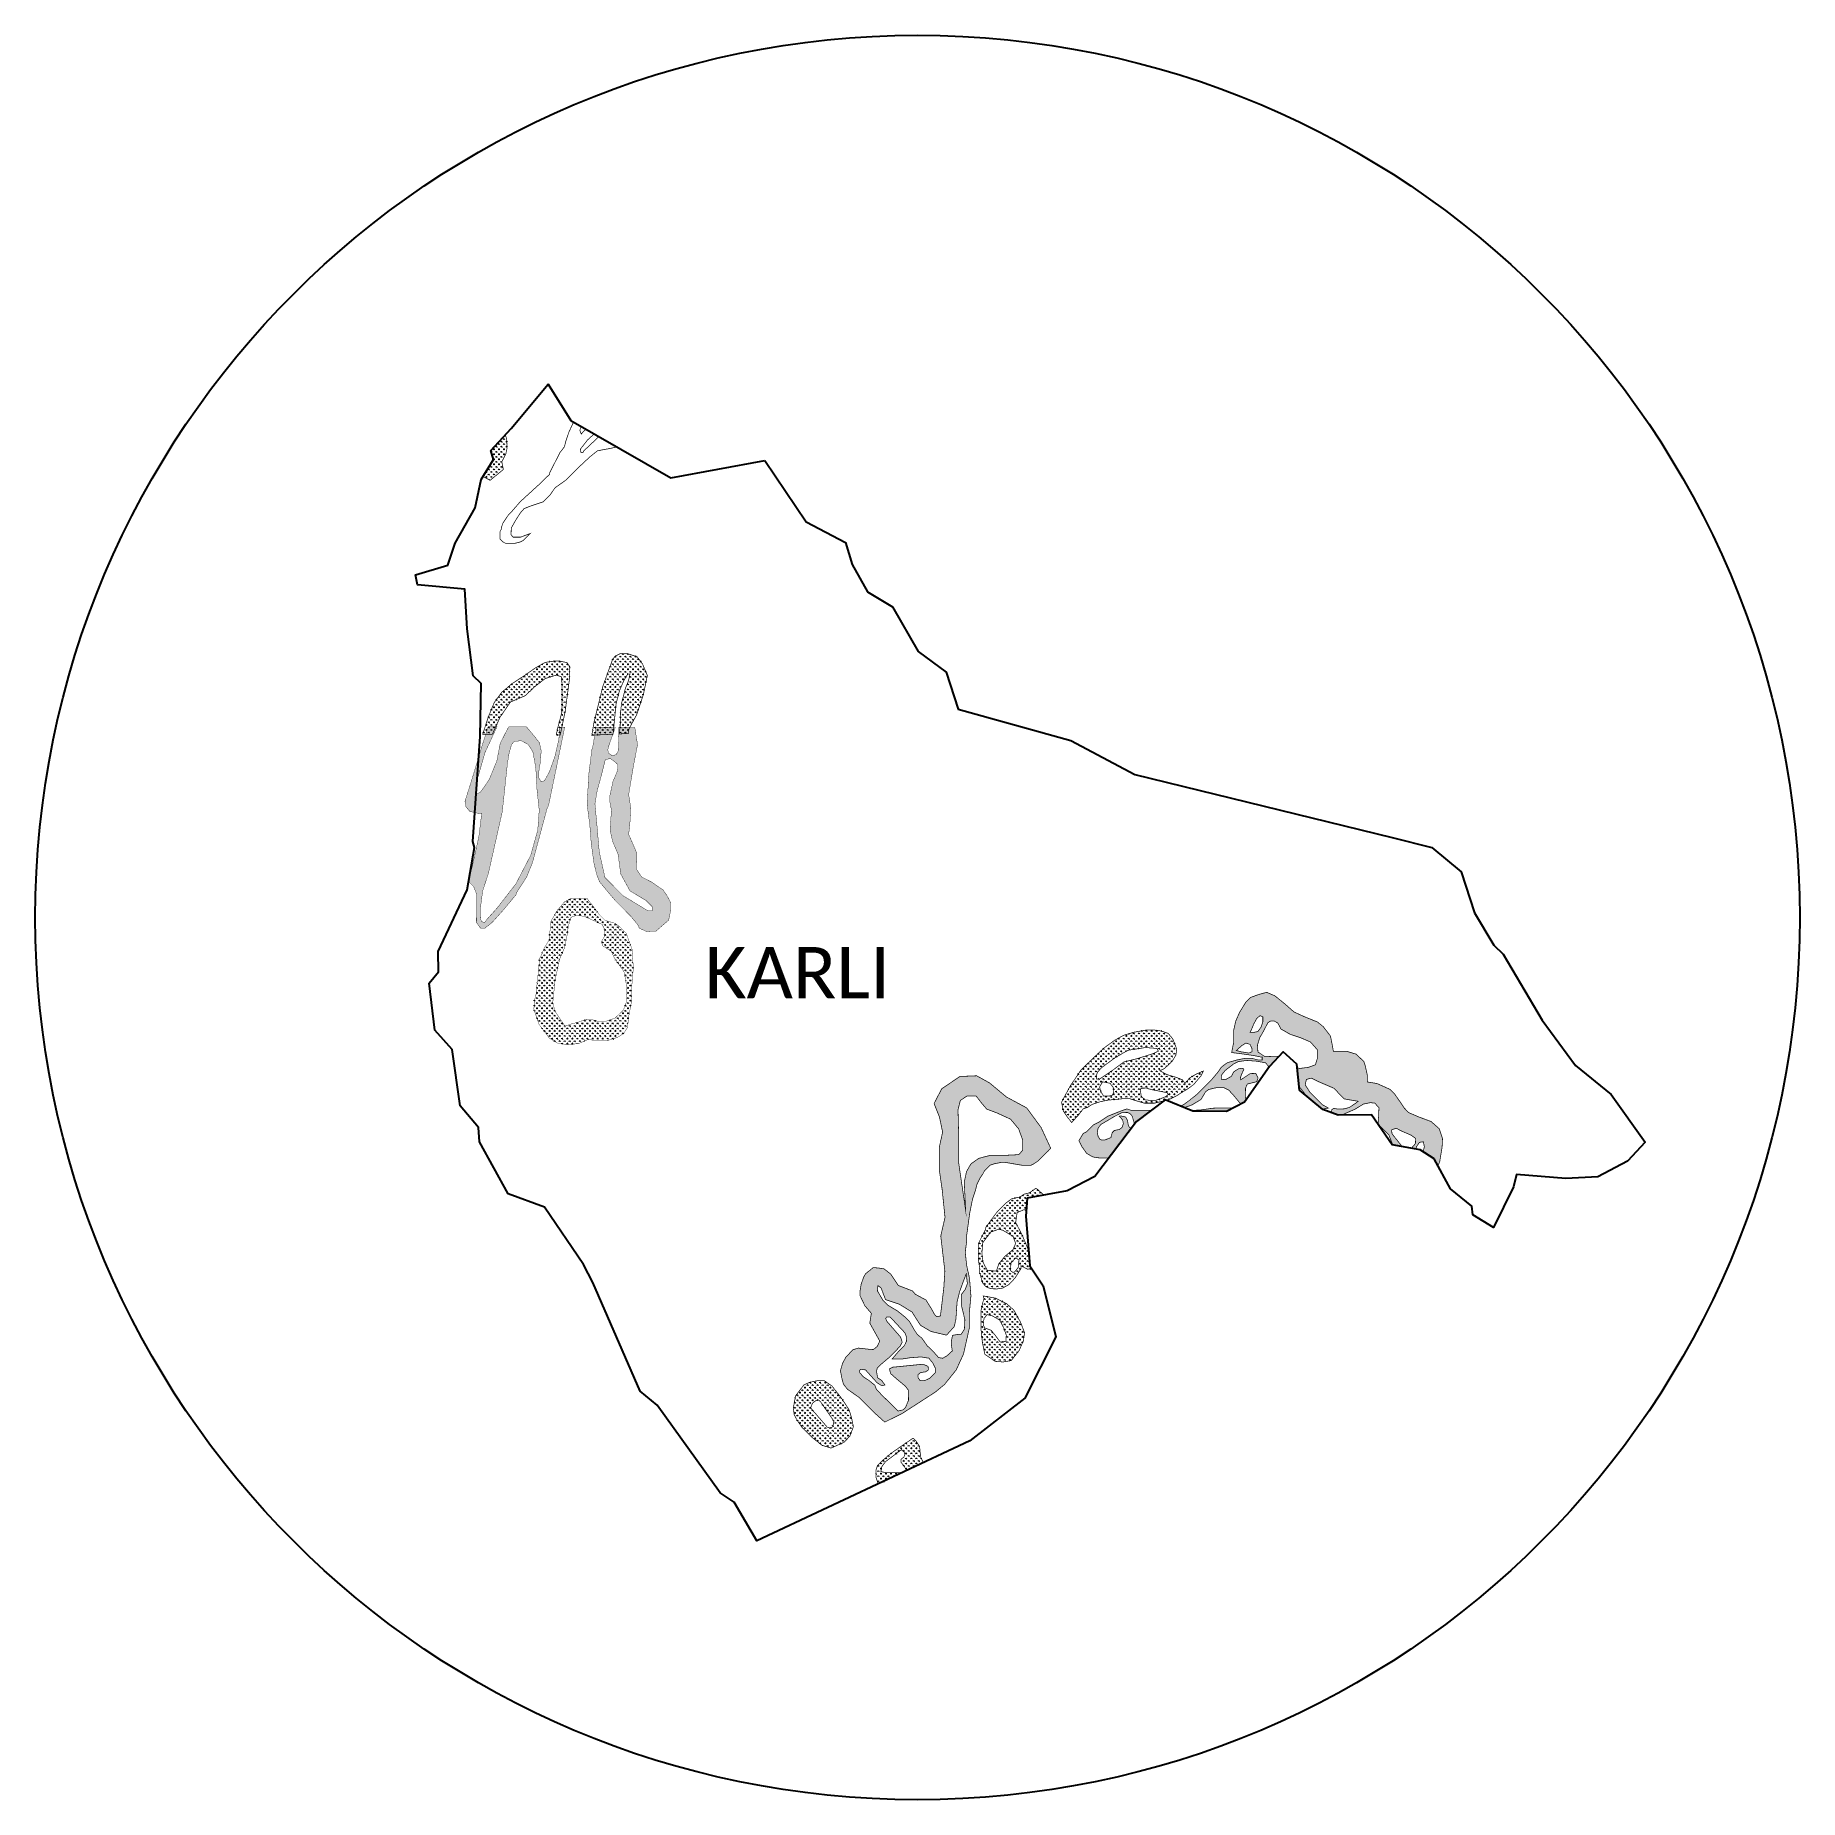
# Model space of a CAD drawing. Header units: metres. Extents: x 330680 to 359033, y 1766531 to 1931097.
# Drawn here: x 337542 to 342474, y 1766531 to 1771463 of the extents above; entities outside this region: 1.
import ezdxf

# ---------------------------------------------------------------- set-up
doc = ezdxf.new("R2010")
doc.units = ezdxf.units.M
for name, color, linetype in [('DITRICT NAME', 118, 'Continuous'), ('MANGROOVES BUFFER ZONE', 120, 'Continuous'), ('VILLAGE NAME', 250, 'Continuous')]:
    doc.layers.add(name, color=color, linetype=linetype)
pattern_1 = [(90, (0, 0), (-7.071067809999999, 7.071067809999999), [1.875, -12.26713563]), (45, (0, 0), (-7.071067811865476, 7.071067811865476), [1.875, -8.125]), (135, (0, 0), (-7.071067811865476, -7.071067811865475), [1.875, -8.125])]

msp = doc.modelspace()

# ---------------------------------------------------------------- texts
at = {"layer": 'DITRICT NAME', "insert": (330214.0778258176, 1930543.709798392), "char_height": 4163.821459485142, "attachment_point": 1, "rotation": 1.1028329887230701}
msp.add_mtext_dynamic_manual_height_columns('{\\fCalibri|b0|i0|c0|p34;RATNAGIRI}', width=3511.448806560773, gutter_width=20819.10729742571, heights=[0], dxfattribs=at)
at = {"layer": 'VILLAGE NAME', "insert": (339413.9790412025, 1768914.822798921), "char_height": 143.6998292004773, "attachment_point": 1, "rotation": 359.97929653435835}
msp.add_mtext_dynamic_manual_height_columns('{\\fCalibri|b0|i0|c0|p34;KARLI}', width=1418.000350885173, gutter_width=718.4991460023863, heights=[0], dxfattribs=at)

# ---------------------------------------------------------------- hatches: boundary and pattern name
at = {"layer": 'MANGROOVES BUFFER ZONE'}
h = msp.add_hatch(dxfattribs=at)
h.set_pattern_fill('GRASS', color=256, scale=10)
h.set_pattern_definition([(90, (0, 0), (-179.6051224, 179.6051224), [47.625, -311.5852448]), (45, (0, 0), (-179.6051224213831, 179.6051224213831), [47.625, -206.375]), (135, (0, 0), (-179.6051224213831, -179.605122421383), [47.625, -206.375])])
h.paths.add_polyline_path([(339065.7906503309, 1770260.036089406), (339091.8456111245, 1770284.447206203), (339113.558152621, 1770301.806225819), (339154.2690381319, 1770309.400769679), (339167.5435163989, 1770312.956547116), (339117.6882814748, 1770341.531556533), (339075.6803567511, 1770301.935549172), (339073.5025461031, 1770297.582727637), (339067.5136595318, 1770296.494531327), (339065.8803200879, 1770306.288334411), (339085.4803192458, 1770331.861074727), (339104.4319384024, 1770349.129557599), (339081.3703517468, 1770362.347528728), (339068.088168992, 1770348.842904254), (339064.2770930686, 1770359.180787345), (339068.0116431109, 1770370.004201606), (339046.6376433683, 1770382.254915997), (339033.5252068806, 1770353.384393341), (339025.2319533842, 1770329.161565846), (339021.0522475642, 1770313.002003945), (339008.7775940195, 1770296.908504847), (338979.9825066077, 1770240.465563426), (338979.9494697007, 1770236.417414928), (338955.4662364253, 1770212.326713727), (338898.3717009133, 1770160.163226318), (338873.8553464014, 1770132.024377308), (338865.6942405331, 1770123.994143804), (338857.5001820872, 1770111.915761114), (338849.3060393119, 1770099.837379112), (338845.159370399, 1770087.725965709), (338845.1263334919, 1770083.677817211), (338841.0127858155, 1770075.614551617), (338840.8476012802, 1770055.373809129), (338844.8620382355, 1770051.292629231), (338848.8765595203, 1770047.211448643), (338856.9385546675, 1770043.097236655), (338881.2235665005, 1770042.89904687), (338897.446667516, 1770046.815068386), (338905.5746521478, 1770050.797154081), (338925.7802033921, 1770070.678686951), (338898.604392316, 1770060.407509009), (338877.9775298123, 1770060.407509009), (338872.006592026, 1770066.917159513), (338872.5494315224, 1770085.903555458), (338884.4913070949, 1770107.059847004), (338898.0615528196, 1770128.21613855), (338908.3749840714, 1770140.15047361), (338929.0019207436, 1770148.287500444), (338961.5706588197, 1770159.136869555), (338981.1119164992, 1770178.123301797), (338994.6821622238, 1770198.194627395), (339024.536851155, 1770219.35091894)])
h = msp.add_hatch(dxfattribs=at)
h.set_pattern_fill('GRASS', color=256, scale=10)
h.set_pattern_definition(pattern_1)
h.paths.add_polyline_path([(338823.2054678948, 1770277.093978646), (338794.8180673181, 1770231.432144145), (338797.2121119008, 1770227.654064521), (338813.8530259906, 1770219.555045156), (338850.5284055626, 1770249.618957854), (338846.0800911324, 1770271.194665827), (338857.2349643964, 1770292.632688461), (338860.6672616194, 1770308.06808218), (338859.8091316872, 1770335.508806322), (338855.8085770709, 1770346.303489685), (338815.045707657, 1770303.045942709)])
h = msp.add_hatch(dxfattribs=at)
h.set_pattern_fill('GRASS', color=256, scale=10)
h.set_pattern_definition(pattern_1)
h.paths.add_polyline_path([(339253.0043030637, 1769673.715130978), (339239.5212628763, 1769705.876686222), (339224.4115043387, 1769725.841410702), (339198.5192888187, 1769734.599769645), (339176.8308913341, 1769734.471532095), (339162.723602647, 1769727.56586304), (339154.9676712093, 1769716.604234239), (339153.778075878, 1769712.752780363), (339128.9314359368, 1769644.132361359), (339103.8204170982, 1769543.126839392), (339097.7713716058, 1769506.740442599), (339157.110425899, 1769509.484652103), (339160.9042293038, 1769547.872346362), (339165.8559431033, 1769595.709210776), (339175.209336858, 1769631.449387237), (339187.3136415188, 1769659.491684563), (339197.7673996359, 1769677.086847242), (339204.3697341475, 1769678.186549447), (339200.5183847105, 1769659.491684563), (339191.7152473055, 1769638.047600464), (339180.7113070072, 1769595.159359674), (339177.9603219326, 1769567.117062348), (339176.8598834017, 1769530.827034784), (339174.5768375782, 1769510.292408369), (339199.4634971126, 1769511.443323368), (339201.3846494382, 1769524.000421316), (339223.0914019164, 1769563.811372958), (339242.0799287175, 1769620.942657815)])
h = msp.add_hatch(dxfattribs=at)
h.set_pattern_fill('GRASS', color=256, scale=10)
h.set_pattern_definition(pattern_1)
h.paths.add_polyline_path([(339036.2681742877, 1769697.51810527), (339028.2723372841, 1769709.728613566), (339008.0678362204, 1769713.941920446), (338991.877772112, 1769714.074047428), (338967.5597233719, 1769710.224088715), (338939.0950057187, 1769694.262716599), (338910.5972504704, 1769674.253111656), (338873.9715112784, 1769650.261505347), (338845.4407198112, 1769626.203836235), (338824.9719234912, 1769598.031955136), (338808.4514903123, 1769557.682597142), (338792.6009183233, 1769509.230936193), (338819.6133280426, 1769509.010488136), (338841.4921739897, 1769557.642302844), (338870.3664290771, 1769599.614645376), (338911.4904333194, 1769617.103133529), (338942.1146207853, 1769645.959155316), (338967.4890111158, 1769665.196466878), (338998.9881647709, 1769674.815140807), (339012.9878463043, 1769669.568597991), (339014.7377786828, 1769643.335883908), (339013.8628124935, 1769569.884248181), (339001.8216994232, 1769524.464819436), (338998.3602596752, 1769507.551735878), (339009.4332139532, 1769507.461369588), (339023.1015235645, 1769572.124512408), (339036.0369152502, 1769669.180981457)])
h = msp.add_hatch(dxfattribs=at)
h.set_pattern_fill('GRASS', color=256, scale=10)
h.set_pattern_definition(pattern_1)
h.paths.add_polyline_path([(339022.0704645514, 1769529.465316653), (339007.1847687616, 1769529.557182144), (339005.8869899075, 1769496.720120166), (338994.346140774, 1769446.741560158), (338979.3858502969, 1769404.879164316), (338965.7078597076, 1769379.676288476), (338956.3042271016, 1769376.258938794), (338949.8926525909, 1769386.938142774), (338949.8926525909, 1769407.014975721), (338953.739627326, 1769430.509195089), (338956.3042271016, 1769462.973888489), (338951.1749524787, 1769486.040916185), (338937.0695035696, 1769503.981974464), (338915.1490469277, 1769530.125170827), (338865.6776888416, 1769530.430478059), (338854.9789634492, 1769510.416484727), (338841.7284311798, 1769484.359299021), (338832.3247985737, 1769435.23504888), (338810.9528585143, 1769382.693485795), (338785.7340187916, 1769346.384287779), (338775.4755446176, 1769343.394093029), (338773.76578641, 1769356.636300088), (338777.612761145, 1769383.120640728), (338798.9846261327, 1769457.874921642), (338832.7556837993, 1769530.633652717), (338808.2276293039, 1769530.785025001), (338793.9665183127, 1769486.896714568), (338761.3239101768, 1769379.156201839), (338743.1350156963, 1769321.930164814), (338745.5037512779, 1769307.103346825), (338756.7667019963, 1769293.670781851), (338782.2589765787, 1769287.844314933), (338789.9576413929, 1769287.796803474), (338781.8407462239, 1769222.521710277), (338762.6645519733, 1769135.577766418), (338753.0431244671, 1769097.908357263), (338767.4923708439, 1769083.277342796), (338775.363155216, 1769063.239532113), (338774.8697282076, 1768983.285629153), (338786.7622127831, 1768967.220846295), (338798.7533828318, 1768967.146844149), (338818.8373793662, 1768983.014287472), (338851.0359027088, 1769018.796204329), (338887.280880928, 1769062.548843741), (338887.305552274, 1769066.54653883), (338915.5563894212, 1769110.348513246), (338931.7913018763, 1769150.226795077), (338972.6994360089, 1769301.892619491), (338976.7458908856, 1769309.863342166)])
h.paths.add_polyline_path([(338861.8234765145, 1769427.554085311), (338866.6104241373, 1769456.94096338), (338873.4489314659, 1769480.860537509), (338880.9712670057, 1769489.744933963), (338900.8028857082, 1769491.111778317), (338919.9506011276, 1769480.860537509), (338932.9437125016, 1769460.358055895), (338941.1499513245, 1769415.252596342), (338944.5691674529, 1769353.745188237), (338950.7237714984, 1769297.021680262), (338946.6460263251, 1769241.641761366), (338926.9698811352, 1769171.039446979), (338885.8352382035, 1769091.788632056), (338833.181366791, 1769023.766991815), (338806.2123802804, 1768993.820370686), (338798.5069448385, 1768983.552928337), (338789.5172576444, 1768985.264193221), (338786.0926363529, 1768995.531598832), (338786.5206952463, 1769024.622624257), (338792.5138200424, 1769070.826004613), (338808.4842003848, 1769119.827990058), (338847.4635345067, 1769292.732165952)], flags=16)
h = msp.add_hatch(dxfattribs=at)
h.set_pattern_fill('GRASS', color=256, scale=10)
h.set_pattern_definition(pattern_1)
h.paths.add_polyline_path([(339200.7787132263, 1769340.463526487), (339214.2232850492, 1769421.78189373), (339225.624550581, 1769480.234852195), (339217.9265494645, 1769528.256611705), (339172.1151700303, 1769528.539331752), (339172.1124229698, 1769525.400045247), (339173.1908280917, 1769492.26186735), (339171.5732579447, 1769462.626124784), (339165.6423675966, 1769451.849454385), (339153.2414218754, 1769450.232974031), (339144.0754663049, 1769457.237771215), (339142.4578961579, 1769466.397924522), (339146.2321264054, 1769480.407555628), (339163.5664839894, 1769528.592089057), (339109.2064185143, 1769528.927566409), (339101.7156547904, 1769480.999542713), (339097.6199404597, 1769465.033429265), (339089.2063863873, 1769397.121946931), (339084.6911758184, 1769313.195016623), (339092.3152466714, 1769253.18025434), (339096.016302675, 1769205.183245063), (339103.6649610996, 1769149.166095138), (339111.4617313743, 1769117.13519907), (339119.3325157464, 1769097.097388387), (339139.1697988212, 1769072.98788023), (339162.9794394076, 1769044.856009841), (339206.6757890582, 1769000.610020995), (339226.5130720735, 1768976.500512838), (339230.408605963, 1768967.252245426), (339250.3780252337, 1768958.145556808), (339277.3663145006, 1768959.168595195), (339291.3294862211, 1768971.374866962), (339312.4712932408, 1768989.484804869), (339318.1769462824, 1769016.675142884), (339317.1516520977, 1769040.996151447), (339306.97241503, 1769059.95876205), (339297.0660675466, 1769074.012363791), (339265.6675478816, 1769095.771065354), (339237.3322179317, 1769110.361631632), (339222.6158251464, 1769131.807666779), (339223.7495274246, 1769176.409937859), (339211.9310573637, 1769204.467889428), (339200.7483992577, 1769229.418759704), (339204.282315135, 1769260.484956503), (339206.5552875102, 1769304.66198802)])
h.paths.add_polyline_path([(339147.8442971956, 1769336.218434845), (339148.2762581998, 1769319.814562536), (339152.595795139, 1769297.367182802), (339150.4360632205, 1769264.991127508), (339148.7082192039, 1769240.817026255), (339156.0514100699, 1769209.736003156), (339171.1937303335, 1769173.785480132), (339178.5369211995, 1769118.962045103), (339204.4541428348, 1769071.47718547), (339248.9454683416, 1769044.712984053), (339266.6555771027, 1769027.01407955), (339266.2236160985, 1769015.358682472), (339255.4247371993, 1769015.358682472), (339185.0162631594, 1769058.095066874), (339134.477629799, 1769109.033405318), (339118.4890782638, 1769181.233847069), (339111.577848402, 1769261.094761996), (339106.4674916721, 1769314.706125594), (339112.9473453476, 1769352.750880239), (339122.1270101256, 1769385.399214264), (339135.3566108641, 1769438.01429743), (339149.1417153546, 1769441.709718305), (339165.123980099, 1769430.054357002), (339170.7394000507, 1769423.579124479), (339169.8754780424, 1769408.47032014), (339156.9168672247, 1769377.38929704)], flags=16)
h = msp.add_hatch(dxfattribs=at)
h.set_pattern_fill('GRASS', color=256, scale=10)
h.set_pattern_definition(pattern_1)
h.paths.add_polyline_path([(339210.1053763926, 1768908.63828218), (339198.3115776479, 1768940.693928838), (339194.3885627985, 1768952.711681485), (339178.4989660084, 1768968.801131964), (339162.584697783, 1768980.892887473), (339134.65467152, 1768989.060949326), (339118.7650746703, 1769005.150400043), (339106.8725900948, 1769021.2151829), (339084.6427967846, 1769050.167808294), (339059.5803769231, 1769050.858671546), (339041.4314928651, 1769050.970675468), (339021.6071800888, 1769041.016603351), (339002.1065291464, 1769018.162689686), (338983.7661210299, 1768987.24052608), (338978.1265576482, 1768933.928077936), (338964.2697423398, 1768910.636318803), (338951.9939104319, 1768882.095033765), (338946.4126409292, 1768827.313766956), (338941.6734373271, 1768781.174496293), (338937.5483290553, 1768766.286855698), (338935.7783819735, 1768740.905213475), (338950.0363492072, 1768698.496268034), (338978.4374104142, 1768660.433635712), (339001.3389747739, 1768646.185340405), (339034.7838068604, 1768641.142256618), (339063.4485249221, 1768645.802037954), (339086.9026584923, 1768655.733709216), (339112.6995165646, 1768653.156165361), (339143.7592661977, 1768653.770585179), (339169.6232822239, 1768662.075180292), (339186.2260784805, 1768672.855235696), (339197.6328421533, 1768689.551064849), (339200.9516817629, 1768720.795945287), (339209.2172077596, 1768764.721256971), (339209.4639212787, 1768804.698208451), (339213.7817610204, 1768856.643577576)])
h.paths.add_polyline_path([(339021.9437835267, 1768913.605355612), (339027.4806916966, 1768940.580661587), (339032.3254680696, 1768973.781029915), (339039.2466398331, 1768997.29795599), (339053.0888371556, 1769002.831356674), (339075.9285285298, 1769000.756335889), (339126.4527607533, 1768977.931071484), (339133.3738594145, 1768964.097587662), (339132.68180072, 1768943.347379816), (339124.3764384651, 1768929.513860219), (339128.5290830415, 1768917.755397181), (339152.7530380092, 1768902.538590019), (339158.9820779758, 1768887.321747083), (339168.671630722, 1768872.104904146), (339187.3586775198, 1768846.512957286), (339192.8955125875, 1768819.537651312), (339195.6639666724, 1768791.870683667), (339194.2797761811, 1768760.745336124), (339185.9744139262, 1768737.920071718), (339162.4425907554, 1768715.786468983), (339136.1423134995, 1768706.794724175), (339115.3789444135, 1768706.794724175), (339100.8446152942, 1768710.944765744), (339078.6969826147, 1768711.636427414), (339062.778463004, 1768705.41136506), (339039.2466398331, 1768699.186302706), (339023.3280471202, 1768692.961240353), (339008.7936448987, 1768713.711448199), (338994.2593157794, 1768735.845050934), (338988.7224076096, 1768760.053638679), (338994.9514475763, 1768820.921010426), (339007.4094544074, 1768879.713325614)], flags=16)
h = msp.add_hatch(dxfattribs=at)
h.set_pattern_fill('GRASS', color=256, scale=10)
h.set_pattern_definition(pattern_1)
h.paths.add_polyline_path([(340913.262845901, 1768621.608541256), (340899.5245956804, 1768625.352976209), (340914.9281174655, 1768639.08257104), (340926.1685711948, 1768646.155380563), (340937.8252504356, 1768642.410945609), (340942.8209912256, 1768632.009761516), (340943.6535900561, 1768622.024601639), (340934.4947812102, 1768618.280166686)], flags=16)
h.paths.add_polyline_path([(340938.2415498508, 1768676.526920576), (340942.4046918104, 1768685.263899301), (340948.649330846, 1768700.241639116), (340956.5592414462, 1768714.803318547), (340965.7181241957, 1768722.708248838), (340973.6280347959, 1768719.379874268), (340973.6280347959, 1768705.650279438), (340968.6322940059, 1768690.672539623), (340959.4734851601, 1768678.191089778), (340946.9841331851, 1768675.694799809)], flags=16)
h.paths.add_polyline_path([(340613.2026819922, 1768426.112457792), (340612.9460145203, 1768412.001703331), (340606.5279235537, 1768409.179552439), (340600.3666478662, 1768410.462345012), (340597.2859730707, 1768417.389439368), (340595.2321898736, 1768429.960835508), (340590.097731881, 1768439.453551175), (340575.4645820298, 1768442.532267815), (340572.383981138, 1768441.50604099), (340581.625931621, 1768431.243664247), (340583.679714818, 1768420.981287503), (340580.085631175, 1768410.205779264), (340572.8973899854, 1768404.56147748), (340558.7777228854, 1768401.995892335), (340552.6163732943, 1768395.838459056), (340548.7655482757, 1768381.727704596), (340530.7949822535, 1768374.800574073), (340518.985839726, 1768375.826837064), (340512.8244901349, 1768385.83264806), (340510.7707069378, 1768396.608120132), (340513.3378989823, 1768408.922986692), (340521.0395490194, 1768418.67223194), (340559.8045405802, 1768441.50604099), (340580.085631175, 1768451.768417734), (340594.975448498, 1768452.024947315), (340601.9069483122, 1768449.202796423), (340608.0682979033, 1768442.275702067)], flags=16)
h.paths.add_polyline_path([(340620.4794065058, 1768426.425226834), (340661.3125243912, 1768457.803035851), (340642.353614758, 1768457.857072896), (340634.2311086911, 1768457.880223817), (340605.8024643805, 1768457.961251679), (340593.6302402418, 1768462.057865832), (340581.4349461799, 1768458.030704442), (340540.776191384, 1768441.898908204), (340516.3624487218, 1768425.720810124), (340500.0942820494, 1768417.643336665), (340479.7301728435, 1768397.391775594), (340471.5960895073, 1768393.353038865), (340459.3544863683, 1768373.078326873), (340467.3136818602, 1768357.244101724), (340481.0598738317, 1768337.732994329), (340498.4865412, 1768327.744529913), (340520.1946219824, 1768324.437329823), (340543.4986785222, 1768325.24413535), (340607.7761059033, 1768409.728400835), (340612.9460145203, 1768412.001703331), (340613.0302795498, 1768416.634324413)])
h.paths.add_polyline_path([(341141.0120361441, 1768460.767074607), (341183.9232691636, 1768444.526913295), (341277.3707317746, 1768445.630557095), (341334.8924484279, 1768361.899668112), (341413.1396882458, 1768347.731736479), (341452.66879228, 1768322.442812406), (341463.0817743149, 1768303.397546174), (341467.9870571366, 1768313.897041142), (341474.6846677614, 1768354.709405989), (341476.0106350227, 1768379.11005242), (341466.6472763889, 1768406.764607654), (341444.0165456744, 1768426.77490165), (341409.8824789803, 1768439.421764951), (341381.4884818714, 1768451.688456013), (341369.0581401873, 1768464.243550305), (341356.302644262, 1768483.282457038), (341342.3635559283, 1768503.263932998), (341328.8775556746, 1768516.829139048), (341292.3727143744, 1768533.180868433), (341265.9861680884, 1768537.317996529), (341265.5643102858, 1768557.300982035), (341260.0217019369, 1768582.016123674), (341255.9951384372, 1768594.213362213), (341234.9850419629, 1768614.895859055), (341209.371875422, 1768622.779777867), (341191.0963002435, 1768622.831867269), (341170.7900773842, 1768622.889744451), (341168.1838398141, 1768637.964328024), (341162.789132645, 1768665.562715702), (341142.558162051, 1768692.022862596), (341126.3587975735, 1768704.967516509), (341087.8123927563, 1768720.612344593), (341060.8528140053, 1768733.032965146), (341033.0897779814, 1768757.325601851), (341007.1805309947, 1768778.191984111), (340984.4417403367, 1768787.928664272), (340962.0875039005, 1768781.899497783), (340939.2842286401, 1768773.634347201), (340925.8251585927, 1768760.260629456), (340908.4564518422, 1768731.693207236), (340897.7583522162, 1768707.228808913), (340891.7767271847, 1768680.421699806), (340891.680395043, 1768646.623545299), (340886.4913800838, 1768619.638137348), (340918.9697424663, 1768615.483646255), (340947.3868941233, 1768611.340730501), (340967.6815394721, 1768607.220881053), (340971.7427501978, 1768607.209305713), (340971.7195956592, 1768599.085530412), (340967.6583849335, 1768599.097105752), (340959.5358788667, 1768599.120256673), (340943.3025286178, 1768603.228445924), (340922.9963057585, 1768603.286323106), (340902.6785056298, 1768599.282312638), (340874.226622165, 1768591.23956544), (340857.9468782233, 1768579.10020433), (340849.7896403485, 1768566.9376923), (340829.4139538733, 1768542.624243579), (340804.9770566725, 1768518.322370198), (340788.6857354615, 1768502.121121438), (340768.3332035249, 1768485.931448018), (340752.0535441989, 1768473.792086667), (340742.7876934619, 1768470.115761192), (340753.9094188013, 1768465.518220641), (340750.6942660237, 1768464.37456996), (340738.7294823537, 1768458.60212997), (340746.2312968473, 1768456.157847549), (340760.2589538749, 1768456.570182775), (340773.3786042542, 1768457.469975709), (340778.133173666, 1768455.504513966), (340871.7790006317, 1768454.391998169), (340922.2740997165, 1768480.919322341), (340992.239496873, 1768581.001673356), (341030.6311539935, 1768621.336526207), (341068.4899502488, 1768587.095971702), (341076.2093954935, 1768514.01069406)])
h.paths.add_polyline_path([(340889.9249266272, 1768463.92486116), (340911.8040223499, 1768475.418924452), (340908.2990314997, 1768480.042585201), (340890.558158107, 1768501.483076598), (340878.1808441071, 1768514.677188984), (340864.5657174132, 1768521.27426326), (340843.1117015531, 1768521.27426326), (340822.4828202521, 1768516.326457553), (340813.4061183919, 1768509.729419443), (340800.6162001607, 1768488.288928046), (340775.0363636982, 1768473.033211866), (340750.6942660261, 1768464.374569962), (340738.7294823539, 1768458.60212997), (340746.2312968471, 1768456.157847549), (340760.2589538686, 1768456.570182774), (340802.3419249334, 1768459.456384687), (340833.285246885, 1768463.991891335), (340855.5644712077, 1768464.816525619), (340888.5706665086, 1768464.404190394)])
h.paths.add_polyline_path([(341076.2093954936, 1768514.01069406), (341096.2732190247, 1768497.525708662), (341075.0588917646, 1768524.903301209)])
h.paths.add_polyline_path([(340926.3981420274, 1768486.818579216), (340989.8278838429, 1768577.551969479), (340987.9265487954, 1768582.709463206), (340981.3252506123, 1768590.955806051), (340955.7454880535, 1768595.491312699), (340928.5153085694, 1768597.552880327), (340904.5858151286, 1768594.254343189), (340891.7958968973, 1768587.657268913), (340867.8664034566, 1768569.103015595), (340857.5518889024, 1768555.908903209), (340857.9644931337, 1768544.776322285), (340869.5166725746, 1768543.951688001), (340886.0198071769, 1768553.435000356), (340892.208427225, 1768565.804478457), (340906.2360842466, 1768574.463156528), (340916.9631291284, 1768575.700089871), (340920.6763454995, 1768573.226187018), (340916.1379945695, 1768562.918276544), (340911.187039408, 1768550.548762277), (340911.5996436394, 1768543.539388942), (340919.8512109405, 1768548.487194649), (340938.4172188922, 1768560.85667275), (340954.0951450318, 1768561.269007975), (340960.2838389836, 1768548.487194649), (340956.5706226125, 1768538.179248009), (340945.0184431716, 1768535.293046097), (340930.165651591, 1768531.5822099), (340925.2146964296, 1768520.037329916), (340924.8020921983, 1768496.122935666)])
h.paths.add_polyline_path([(341141.0120361431, 1768460.767074608), (341165.5069345774, 1768451.496749009), (341165.8880822295, 1768459.495263765), (341171.66417195, 1768463.618435187), (341184.0414859499, 1768461.556831393), (341202.6074939016, 1768462.381465677), (341216.2226205955, 1768466.5046371), (341231.4879425038, 1768476.81258374), (341240.1521140363, 1768483.409621849), (341224.8867182243, 1768485.883524703), (341201.3697551112, 1768490.006696125), (341187.754702321, 1768503.613143736), (341172.489306509, 1768519.693530368), (341151.4478948803, 1768528.764471331), (341128.3435359985, 1768538.660082745), (341108.9523195842, 1768548.143358934), (341095.3372667939, 1768544.432522736), (341092.0366546542, 1768529.176806556), (341104.8265728854, 1768509.385583728), (341139.8957154394, 1768473.926345661), (341156.8113803694, 1768464.443069472), (341141.1333803261, 1768461.556831393), (341133.2608881165, 1768467.135629526)])
h.paths.add_polyline_path([(341018.4616332533, 1768608.551044539), (341030.6311539935, 1768621.336526208), (341068.4899502488, 1768587.095971702), (341069.537564913, 1768577.177485831), (341076.0406470867, 1768575.01115261), (341101.4356504519, 1768578.339563347), (341120.5860147813, 1768585.41237287), (341125.9980549865, 1768603.302426871), (341125.5817555713, 1768627.849266179), (341106.8477645607, 1768649.067730916), (341078.9548908006, 1768661.133120378), (341050.6457176253, 1768670.286195653), (341024.4180415261, 1768685.263899301), (341015.2592326803, 1768702.321904868), (341004.4350783662, 1768708.146569407), (340996.1088683508, 1768708.146569407), (340987.7826583354, 1768703.153989469), (340975.2933063604, 1768679.023210545), (340964.4692259501, 1768660.301035777), (340958.640812426, 1768640.330716024), (340959.8897845753, 1768621.192517039), (340977.7911767554, 1768609.127127577), (341000.2720103103, 1768608.29500681)])
h.paths.add_polyline_path([(341334.8924484281, 1768361.899668112), (341337.2347685651, 1768361.475553068), (341334.6608758285, 1768366.963058295), (341325.9445282997, 1768389.36228967), (341312.6624854801, 1768402.635896208), (341295.6449073789, 1768419.642726058), (341297.3051534934, 1768442.041957434), (341298.1353135025, 1768465.685572469), (341286.0984737447, 1768478.544384454), (341273.6465909343, 1768479.374009727), (341254.9686928149, 1768475.640786414), (341230.4799702467, 1768460.707965497), (341203.5009154585, 1768449.093573339), (341194.6144981138, 1768444.653180057), (341277.3707317746, 1768445.630557095)])
h.paths.add_polyline_path([(341363.0676200634, 1768356.798096396), (341388.4802954243, 1768352.196719428), (341390.6944223792, 1768354.10424631), (341400.2408560134, 1768365.303843915), (341400.6558990661, 1768379.407075726), (341388.2040162557, 1768388.532664397), (341360.3948014585, 1768400.561887275), (341346.6977155862, 1768408.028297734), (341333.4156727667, 1768403.465485314), (341334.6608758285, 1768392.680682263), (341348.3579617007, 1768375.25905786)])
h.paths.add_polyline_path([(341413.1396882453, 1768347.731736479), (341421.5007309634, 1768342.382721376), (341425.1497209881, 1768356.127839025), (341422.2442718118, 1768370.231034669), (341411.4526351158, 1768368.571856456), (341403.9814906488, 1768357.787017238), (341400.9603264593, 1768349.937007432)])
h = msp.add_hatch(dxfattribs=at)
h.set_pattern_fill('GRASS', color=256, scale=10)
h.set_pattern_definition(pattern_1)
h.paths.add_polyline_path([(340731.3696641949, 1768550.258082684), (340705.1728261568, 1768558.133293009), (340685.7428536629, 1768568.672431811), (340698.9707344206, 1768575.035181042), (340720.4455690101, 1768595.77549472), (340730.700900126, 1768612.547477198), (340732.7508194599, 1768629.542849757), (340721.7928951268, 1768657.855753889), (340709.2264812164, 1768672.892649574), (340690.4321748502, 1768679.746710766), (340669.4248727194, 1768682.606770238), (340648.2094580281, 1768682.667238816), (340612.965636628, 1768676.367239837), (340584.9212910003, 1768668.046548158), (340559.0614370935, 1768653.719220327), (340530.924107126, 1768633.314183157), (340497.8116860332, 1768602.406317209), (340465.9007716805, 1768571.695065559), (340435.4240735496, 1768526.484038246), (340410.9263745252, 1768480.857254759), (340415.8487732555, 1768455.930306756), (340427.0220552367, 1768439.589510121), (340439.1930216831, 1768423.909799566), (340455.4900892209, 1768442.141992272), (340471.7929030856, 1768462.405128923), (340483.988281763, 1768466.432290072), (340496.1951530941, 1768474.521339112), (340520.5857412177, 1768482.575661891), (340540.9035413464, 1768486.579672359), (340581.5275643344, 1768490.525805646), (340601.8337871938, 1768490.467928464), (340614.005926717, 1768486.371314552), (340642.4115011045, 1768478.166511148), (340658.6565132383, 1768478.120209306), (340670.8402300308, 1768478.085483046), (340703.3533242213, 1768486.116654904), (340715.5486182831, 1768490.143816293), (340731.8167849554, 1768498.221289752), (340744.0236562865, 1768506.310338792), (340764.3646109538, 1768518.438124562), (340780.6443548955, 1768530.577485671), (340801.0200413706, 1768554.890934392), (340807.5276980994, 1768567.816177177), (340788.2389284111, 1768559.896673051), (340769.9949233024, 1768549.14790591), (340755.9402190104, 1768533.586841665), (340748.9625376529, 1768543.207406949)])
h.paths.add_polyline_path([(340633.2928793881, 1768519.832048385), (340648.4440940184, 1768520.241273284), (340662.7763080948, 1768515.739727059), (340687.3458073825, 1768511.238144666), (340705.363523951, 1768507.555048239), (340709.4584528162, 1768502.644240948), (340702.0875217359, 1768496.505758958), (340686.5268807324, 1768489.958015903), (340673.0135933061, 1768485.865694577), (340658.6813792296, 1768485.865694577), (340643.5301645994, 1768487.502630341), (340633.702379665, 1768496.914983858), (340631.2453780037, 1768514.512016194)], flags=16)
h.paths.add_polyline_path([(340584.9251395909, 1768593.104064981), (340552.165708669, 1768568.959325756), (340518.1778508202, 1768546.042261229), (340508.3500658858, 1768546.042261229), (340508.3500658858, 1768555.863839646), (340511.2164939204, 1768564.457743364), (340523.0917802392, 1768577.553229475), (340560.7650666764, 1768605.381065127), (340596.3909256327, 1768625.842707925), (340645.5299981118, 1768633.618161845), (340677.4703545762, 1768631.162740116), (340681.5652834415, 1768623.387322363), (340665.1855679805, 1768616.021129509), (340622.1889257511, 1768602.516418498)], flags=16)
h.paths.add_polyline_path([(340555.4406762326, 1768521.874158391), (340557.0786773402, 1768508.778708447), (340552.5742481981, 1768499.775579829), (340542.7463893601, 1768498.138644065), (340528.4141752836, 1768497.729419166), (340519.8148911799, 1768512.052579974), (340517.3578895186, 1768523.920319054), (340525.547747249, 1768537.834254963), (340546.4318179484, 1768533.741933637)], flags=16)
h = msp.add_hatch(dxfattribs=at)
h.set_pattern_fill('GRASS', color=256, scale=10)
h.set_pattern_definition(pattern_1)
h.paths.add_polyline_path([(340256.6395758539, 1768495.513728208), (340209.3497903761, 1768534.934378614), (340173.5519494637, 1768554.648395529), (340126.841899029, 1768552.750569071), (340075.9778927553, 1768518.369217138), (340054.5575150516, 1768477.241406758), (340069.6602776193, 1768439.17977109), (340078.4119801034, 1768397.287693138), (340069.4229435984, 1768355.911074247), (340069.2377070483, 1768290.920787211), (340077.2039199841, 1768236.062153017), (340085.1064579341, 1768158.863136737), (340073.2282473955, 1768106.638451565), (340084.678098738, 1768008.573209051), (340081.7841676254, 1767962.469716555), (340078.6255414016, 1767935.54874521), (340072.2628430914, 1767883.175527045), (340061.7715533171, 1767881.070976425), (340056.3509095518, 1767886.713660684), (340046.8852538918, 1767903.816337502), (340031.8086346496, 1767927.920532664), (340002.3060584686, 1767943.779371387), (339994.371660897, 1767953.115996416), (339954.41643976, 1767968.559220949), (339933.1664627611, 1768000.497970161), (339914.8468916197, 1768014.842464656), (339899.9145998582, 1768017.223666773), (339884.3113463801, 1768018.510565396), (339874.0534737281, 1768009.93712108), (339863.2064100189, 1768001.469933212), (339857.9628888995, 1767992.600456846), (339850.7542920186, 1767972.341389355), (339847.8040894316, 1767954.387869143), (339847.1851885071, 1767940.676720067), (339861.0317928122, 1767911.724554443), (339879.131800443, 1767890.650102124), (339876.5714945825, 1767873.854276608), (339874.8017687659, 1767863.236690238), (339902.6967693767, 1767813.073369646), (339895.7527013091, 1767798.291525491), (339885.1234529208, 1767789.285609894), (339871.2758007649, 1767790.286289892), (339843.1990528543, 1767793.442161389), (339827.3838091992, 1767788.870652768), (339807.5073966206, 1767767.304469484), (339798.6108389165, 1767750.604883461), (339792.781793493, 1767730.24399557), (339797.3306235048, 1767706.393219241), (339801.330886201, 1767692.540507892), (339812.0634313221, 1767678.47635857), (339845.1583886215, 1767655.415178508), (339888.5093885388, 1767611.84523083), (339916.675376069, 1767586.468580792), (339965.7673996647, 1767610.843822441), (340047.1427956031, 1767663.416853169), (340059.3496669343, 1767671.505902209), (340083.7750714814, 1767691.745887699), (340116.3807838263, 1767732.272160761), (340136.8143568892, 1767776.89513235), (340153.2676752549, 1767849.962808458), (340153.3950252173, 1767894.643572613), (340157.5836705209, 1767939.312761188), (340153.6613024113, 1767988.066988575), (340145.6430763839, 1768024.647128109), (340141.6859767076, 1768061.21577716), (340145.8398902033, 1768093.699302783), (340145.8861992805, 1768109.946853385), (340154.1822797714, 1768170.852017462), (340162.4205585313, 1768211.447743046), (340170.612528214, 1768235.795918028), (340174.7200480169, 1768252.03189329), (340182.888863161, 1768268.256292971), (340191.0461010358, 1768280.418805002), (340195.1304663, 1768288.531004963), (340207.348999516, 1768300.681941412), (340211.421787511, 1768304.732253723), (340223.6170815728, 1768308.759415112), (340243.9348817014, 1768312.763425581), (340252.0573877683, 1768312.74027466), (340276.413244084, 1768308.608934487), (340300.7691850153, 1768304.477594074), (340325.1366186003, 1768304.408141552), (340333.2707019364, 1768308.446878281), (340345.4775732675, 1768316.535927322), (340357.6960221091, 1768328.686948628), (340373.9873433201, 1768344.888197388), (340380.4907312462, 1768352.279197926), (340353.8663567848, 1768409.93627696), (340313.4102041866, 1768464.887514623)])
h.paths.add_polyline_path([(340127.9436714178, 1768485.494842423), (340145.9870325624, 1768497.730793496), (340171.7633049996, 1768498.374811859), (340187.8734937487, 1768477.766839062), (340201.4059961312, 1768461.666886308), (340230.404321099, 1768450.71889963), (340268.4242896872, 1768433.330946316), (340290.9785095939, 1768406.283006884), (340301.9333995134, 1768376.015084134), (340301.9333995134, 1768345.747161385), (340290.9785095939, 1768334.155156343), (340252.9585410056, 1768332.223173585), (340211.7165198869, 1768332.223173585), (340179.4962162922, 1768323.851188027), (340157.5863625495, 1768308.395217471), (340145.3426663985, 1768287.143262476), (340138.8985613373, 1768257.51935809), (340142.7650539355, 1768178.951504748), (340123.4328126558, 1768310.327236394), (340123.4328126558, 1768386.963034647), (340121.4996402604, 1768459.734903551)], flags=16)
h.paths.add_polyline_path([(340144.4692727381, 1768000.910210444), (340147.6671587661, 1767973.425378676), (340141.2713128063, 1767956.80665244), (340131.03794449, 1767943.383822576), (340131.03794449, 1767912.703058269), (340140.6317503815, 1767873.073776886), (340139.3525516281, 1767846.228153325), (340130.3983081615, 1767832.166115254), (340123.3628997769, 1767832.166115254), (340106.0940491722, 1767828.970218882), (340102.8960892406, 1767812.351492646), (340102.8960892406, 1767802.124559155), (340105.4544128437, 1767785.505832919), (340090.1043234174, 1767771.443831014), (340078.5918302513, 1767765.052002103), (340067.0792631815, 1767766.969554393), (340053.0082986049, 1767782.949108588), (340035.0998855755, 1767800.207043031), (340020.3894324776, 1767821.300045888), (340008.2372290794, 1767830.887771172), (339999.2830595165, 1767844.310601035), (339986.4912936933, 1767866.681947975), (339971.1412042669, 1767882.022330129), (339951.953592484, 1767897.362712282), (339926.3701347414, 1767912.703058269), (339911.020045315, 1767928.043440423), (339896.3095922173, 1767952.97154786), (339897.588717067, 1767968.311930014), (339906.5429605336, 1767961.280929061), (339918.8925606544, 1767928.845940758), (339957.7098760189, 1767915.898990808), (339992.887139653, 1767894.166779743), (340016.5519101211, 1767857.094222691), (340045.9728902203, 1767839.836324414), (340089.4647609925, 1767829.609390923), (340111.2106963785, 1767853.898326319), (340115.6878550637, 1767874.991329176), (340118.8857410917, 1767922.92999176), (340126.5607858049, 1767952.97154786), (340136.1545916963, 1767979.177999379)], flags=16)
h.paths.add_polyline_path([(339931.6063580979, 1767880.515015402), (339973.1202708461, 1767835.836010878), (339976.7128764155, 1767826.261920397), (339977.5111839396, 1767812.698655687), (339971.5235818942, 1767800.332143246), (339952.7625421376, 1767781.18399845), (339937.1891897017, 1767762.733217729), (339964.3329757869, 1767762.733217729), (339986.6866211129, 1767766.323474534), (340018.2211724842, 1767768.717015238), (340040.1756640481, 1767765.126722266), (340051.7517143768, 1767750.366705287), (340057.7392425186, 1767737.601275423), (340057.7392425186, 1767724.038010714), (340042.9698881898, 1767709.277957569), (340027.4021524333, 1767702.097407791), (340015.4270222462, 1767702.496325214), (340009.4394202009, 1767711.671498272), (340009.8385739629, 1767719.250965473), (340016.6244835324, 1767724.835845559), (340031.3939117648, 1767727.229350096), (340038.5789750963, 1767732.41531276), (340037.7806675722, 1767742.388320664), (340023.4104670055, 1767748.372082006), (339955.9503033619, 1767741.590449652), (339938.7858786535, 1767739.99477996), (339929.6049726082, 1767735.20773472), (339933.1975042739, 1767722.043387433), (339947.9668586026, 1767708.879040146), (339973.913109498, 1767687.337390813), (339982.6948617814, 1767675.768713217), (339983.0928330846, 1767647.778995935), (339975.1093883253, 1767628.231933716), (339968.7226325179, 1767621.051347771), (339953.806209871, 1767617.387745133), (339906.8622983239, 1767663.767483276), (339893.2904052814, 1767678.128618998), (339888.8995660915, 1767689.697260427), (339872.5334489073, 1767702.86164388), (339856.1674056266, 1767713.632450463), (339846.5872719155, 1767725.201128059), (339846.5872719155, 1767731.583842991), (339850.5789573434, 1767734.376301117), (339862.9533151961, 1767732.381677836), (339872.9326026693, 1767721.211917664), (339894.8870942332, 1767696.877846371), (339907.6606058481, 1767688.500508158), (339917.2407395592, 1767690.096177849), (339908.4589872758, 1767702.462690291), (339896.4837831851, 1767710.840028503), (339893.6896329471, 1767728.791421031), (339895.685475661, 1767737.168723077), (339905.6647631341, 1767747.540648404), (339930.4134788397, 1767768.284462892), (339959.1492979451, 1767797.938602542), (339965.5360537525, 1767809.90619756), (339961.145140659, 1767823.86841586), (339922.4253781488, 1767868.547420384), (339919.2320002451, 1767876.126887584), (339922.0262243867, 1767880.116097979)], flags=16)
h = msp.add_hatch(dxfattribs=at)
h.set_pattern_fill('GRASS', color=256, scale=10)
h.set_pattern_definition(pattern_1)
h.paths.add_polyline_path([(340373.2228083017, 1768063.278580594), (340318.520784308, 1768066.532596667), (340302.2403953896, 1768106.231571058), (340282.703958249, 1768144.628946252), (340286.6112456771, 1768171.962674032), (340306.1476828177, 1768180.423086889), (340326.3353591642, 1768170.66103867), (340332.8474556087, 1768136.819314911), (340340.6620304649, 1768112.088785522), (340353.6863711611, 1768089.961490693), (340371.9204037936, 1768080.850260155), (340379.0837394439, 1768073.691446494), (340380.386143952, 1768065.881778986)], flags=16)
h.paths.add_polyline_path([(340291.8111084243, 1768039.07051368), (340289.8574647103, 1768018.895635727), (340279.438006934, 1768005.879571436), (340274.2283149977, 1768005.228753754), (340267.7161446497, 1768010.435186704), (340269.6697883637, 1768031.260882338), (340283.3452943622, 1768046.229363507)], flags=16)
h.paths.add_polyline_path([(340282.6940551562, 1768085.928337898), (340274.8794803, 1768068.356658337), (340252.7382341431, 1768050.134161095), (340235.8066060188, 1768029.308465461), (340228.6432703685, 1768008.482769827), (340203.2459020857, 1768011.086004385), (340192.1752051036, 1768031.260882338), (340188.2679176754, 1768055.340594045), (340190.2215613895, 1768087.229937094), (340213.0141206559, 1768117.81764478), (340235.1553668129, 1768125.627312289), (340246.226063795, 1768123.02407773), (340274.8794803, 1768106.103215851)], flags=16)
h.paths.add_polyline_path([(340314.4373019607, 1768212.847905155), (340361.4763002296, 1768221.168329602), (340344.6925347466, 1768236.415284367), (340339.2998221591, 1768240.341249331), (340320.8554397578, 1768227.243851533), (340304.5988503548, 1768223.228265724), (340300.5260623598, 1768219.177953414), (340292.3919790236, 1768215.139216684), (340272.074178895, 1768211.135206216), (340255.7944349533, 1768198.995845106), (340247.6488589635, 1768190.895220485), (340231.3575377525, 1768174.693971725), (340219.1275118827, 1768158.481147384), (340198.7402481383, 1768130.105811012), (340198.728670869, 1768126.043923362), (340186.4754904606, 1768101.70732372), (340178.3066753165, 1768085.482924039), (340178.2603662393, 1768069.235373437), (340178.2140571621, 1768052.987822835), (340178.179325113, 1768040.802075268), (340182.1710722228, 1768016.419174025), (340182.1363404148, 1768004.233511074), (340190.1778055966, 1767975.777146599), (340199.102973152, 1767965.109401575), (340211.6643521541, 1767959.961314123), (340227.8596799038, 1767958.424066343), (340246.1986871645, 1767961.140963914), (340263.7050852213, 1767970.889621674), (340280.5957150842, 1767988.947573811), (340297.1625466912, 1768014.981888828), (340297.7728049388, 1768023.760021644), (340315.4110986863, 1768013.98382358), (340328.0934388646, 1768014.643924366), (340322.4935745586, 1768022.911204703), (340319.057509502, 1768066.50066892), (340373.222808301, 1768063.278580594), (340380.3861439521, 1768065.881778986), (340379.0837394439, 1768073.691446494), (340371.9204037935, 1768080.850260155), (340353.6863711609, 1768089.961490693), (340340.6620304652, 1768112.088785522), (340332.8474556088, 1768136.819314911), (340326.3353591643, 1768170.66103867), (340312.3819498271, 1768177.408415259)])
h = msp.add_hatch(dxfattribs=at)
h.set_pattern_fill('GRASS', color=256, scale=10)
h.set_pattern_definition(pattern_1)
h.paths.add_polyline_path([(340257.8740180334, 1767917.157563706), (340225.649524913, 1767933.100357261), (340192.1042155356, 1767939.214370075), (340194.1116663598, 1767931.084807104), (340190.0157238262, 1767918.910719492), (340185.8966267541, 1767898.61285658), (340185.8734722154, 1767890.489081279), (340185.8271631382, 1767874.241530677), (340185.7461222531, 1767845.808317123), (340189.7031375549, 1767809.239752929), (340196.1970732723, 1767776.276657843), (340225.5051592534, 1767756.23560039), (340247.3950139257, 1767754.671675129), (340270.1587770605, 1767758.467907611), (340292.9307643331, 1767787.651334923), (340304.5183190186, 1767814.978059956), (340307.416848912, 1767836.668307047), (340296.015153984, 1767866.21642736), (340277.5141224794, 1767899.610845576)])
h.paths.add_polyline_path([(340216.4957968055, 1767883.925415785), (340237.6618839381, 1767872.128707876), (340248.6519520081, 1767851.382795727), (340256.3857501449, 1767829.823316268), (340255.1646396819, 1767812.331637191), (340239.6971173121, 1767810.297737), (340225.4507054052, 1767829.009748958), (340214.0535758797, 1767843.247122629), (340196.1437586803, 1767849.755661108), (340192.073365836, 1767858.704865349), (340194.10859921, 1767876.196544425), (340202.6564463541, 1767886.772883286)], flags=16)
h = msp.add_hatch(dxfattribs=at)
h.set_pattern_fill('GRASS', color=256, scale=10)
h.set_pattern_definition(pattern_1)
h.paths.add_polyline_path([(339797.4432519441, 1767650.978242465), (339769.492267006, 1767687.015947649), (339747.8848183933, 1767702.009251094), (339729.2850629107, 1767702.367020139), (339707.3171045448, 1767697.858698965), (339691.1358910048, 1767690.896020942), (339667.2629040677, 1767659.881679378), (339661.0661427817, 1767625.464971869), (339663.4543604604, 1767607.479109199), (339671.9463316266, 1767591.30427425), (339686.5229481687, 1767570.236406429), (339713.890142474, 1767543.342234508), (339741.3968702701, 1767521.663673528), (339766.4885696412, 1767513.925715188), (339803.0860713986, 1767530.069086874), (339819.102804799, 1767547.308570761), (339828.9351961392, 1767573.487240799), (339823.8226443902, 1767598.489630058), (339817.1767902182, 1767620.449051324)])
h.paths.add_polyline_path([(339714.5577373895, 1767639.159337019), (339722.9027067158, 1767645.910521567), (339732.0424315034, 1767648.29327555), (339736.8109642713, 1767643.924881182), (339774.5618856661, 1767589.121358586), (339772.1776192822, 1767577.604666073), (339768.9985974369, 1767571.647744918), (339762.2432129984, 1767570.059254328), (339755.8850953428, 1767572.442008311), (339709.3918638735, 1767626.054153915)], flags=16)
h = msp.add_hatch(dxfattribs=at)
h.set_pattern_fill('GRASS', color=256, scale=10)
h.set_pattern_definition(pattern_1)
h.paths.add_polyline_path([(339969.8897932962, 1767488.35589747), (339962.5850060072, 1767483.083569004), (339961.7733958212, 1767474.566772443), (339971.1072085753, 1767463.211007528), (339978.4119958644, 1767449.421846334), (339975.1654073128, 1767444.149554034), (339945.9464059641, 1767445.36623409), (339920.7856033529, 1767444.960662016), (339905.7702236819, 1767448.205166277), (339908.6110071404, 1767462.399863379), (339919.5681141702, 1767476.594560481), (339962.9908111002, 1767509.039603095), (339969.8897932962, 1767504.983990851), (339973.1363079441, 1767496.061586049)], flags=16)
h.paths.add_polyline_path([(339977.6757635585, 1767450.811623413), (340025.023737149, 1767473.001171073), (340017.5916484472, 1767486.866781646), (340015.6651401813, 1767501.514916774), (340014.2360742562, 1767517.281501194), (340004.1667560101, 1767533.892675807), (339995.6075047535, 1767541.424969005), (339989.9265270178, 1767537.660391969), (339937.0260844672, 1767501.25388398), (339912.6007645357, 1767481.01389825), (339904.455103689, 1767472.913189254), (339896.3094430835, 1767464.812564874), (339892.21350055, 1767452.638477263), (339892.1787687421, 1767440.452814311), (339892.1556142035, 1767432.32903901), (339896.1820931212, 1767420.131800719), (339898.5600507405, 1767413.734178549), (339964.4154160006, 1767444.597183981), (339975.1654073129, 1767444.149554034), (339978.4119958643, 1767449.421846334)])

# ---------------------------------------------------------------- linework, layer by layer
at = {"color": 3}
for points in [[(339581.4567306468, 1770274.264177337), (339697.1990352556, 1770102.913580115), (339806.486231738, 1770045.47167456), (339825.9487270675, 1769983.808668165), (339868.1023663023, 1769907.486770994), (339938.2265232084, 1769865.929752041), (340010.5307550365, 1769740.593468184), (340088.2450762924, 1769682.827153631), (340121.5397183228, 1769579.902411176), (340436.6408060675, 1769491.99431151), (340615.4435616829, 1769396.657807685), (341335.2376132106, 1769220.664462678), (341445.9183398969, 1769192.433545709), (341528.1666823392, 1769124.349902756), (341565.0296868265, 1769010.448153832), (341619.0739512675, 1768919.439690885), (341645.0139418983, 1768894.801035679), (341754.049343952, 1768710.233092974), (341848.0814331798, 1768582.979275778), (341946.9414385492, 1768502.386528297), (342042.3221375066, 1768368.817039943), (341993.2460133454, 1768315.831551589), (341909.985977377, 1768272.27302926), (341820.7908721281, 1768267.152991045), (341682.3715091249, 1768278.649205556), (341674.2058350034, 1768244.184059411), (341618.59716973, 1768130.719437098), (341560.6217118183, 1768165.987310362), (341557.4763455109, 1768190.242373575), (341498.5238436076, 1768238.574266614), (341452.6687922801, 1768322.442812405), (341413.1396882456, 1768347.731736479), (341334.8924484279, 1768361.899668112), (341277.3707317745, 1768445.630557095), (341183.9232691643, 1768444.526913295), (341141.0120361431, 1768460.767074607), (341076.2093954935, 1768514.01069406), (341068.4899502489, 1768587.095971702), (341030.6311539938, 1768621.336526208), (340992.2394968725, 1768581.001673355), (340922.2740997165, 1768480.919322341), (340871.7790006319, 1768454.391998169), (340778.1331736656, 1768455.504513966), (340700.2296884879, 1768487.708548968), (340620.4794065061, 1768426.425226834), (340503.6761686986, 1768272.902658268), (340426.8588556511, 1768232.733427342), (340314.4373019606, 1768212.847905155), (340311.5057760637, 1768162.300954729), (340322.4935745586, 1768022.911204703), (340359.7751894458, 1767967.871020713), (340395.1403090309, 1767824.655035358), (340308.179237305, 1767653.87878056), (340154.7894008579, 1767533.815629668), (339559.2536677709, 1767254.718816638), (339495.9173089399, 1767362.950655467), (339456.4977088611, 1767388.574246417), (339280.6941478555, 1767634.273886961), (339232.485912025, 1767673.018397889), (339100.6726575374, 1767977.048154531), (339074.9204316924, 1768027.470621081), (338965.2930067125, 1768187.050136563), (338863.8817505942, 1768224.631543417), (338783.4832975373, 1768370.279632249), (338780.6672612547, 1768410.02438746), (338729.9438850777, 1768470.587085914), (338707.0023216595, 1768627.991065462), (338659.3353328049, 1768681.892672298), (338642.9511113443, 1768813.577785752), (338669.5131637802, 1768845.585132136), (338668.3178189787, 1768902.13742969), (338749.5200534558, 1769074.499092153), (338769.7506535146, 1769192.861662841), (338765.2689081349, 1769209.492083986), (338785.3818422129, 1769503.572305549), (338788.0613265603, 1769651.717119051), (338765.846865139, 1769673.012900111), (338749.4561348381, 1769803.702229052), (338742.5571302027, 1769914.958484544), (338610.6809908949, 1769927.091392896), (338605.2145015082, 1769955.458252206), (338695.2059334964, 1769982.468357852), (338715.660372164, 1770043.179091231), (338771.285042543, 1770142.473908771), (338788.5531574267, 1770221.35488195), (338823.205467895, 1770277.093978646), (338815.045707657, 1770303.045942709), (338872.3165703147, 1770363.821768047), (338975.8529062981, 1770487.998533798), (339039.0120637225, 1770386.625590621), (339319.0050703766, 1770226.144894582)], [(339319.0050703766, 1770226.144894582), (339581.4567306468, 1770274.264177337)]]:
    msp.add_lwpolyline(points, dxfattribs=at)
at = {"layer": 'MANGROOVES BUFFER ZONE', "const_width": 2}
for points in [[(339046.6376433683, 1770382.254915997), (339033.5252068806, 1770353.384393341), (339025.2319533842, 1770329.161565846), (339021.0522475642, 1770313.002003945), (339008.7775940195, 1770296.908504847), (338979.9825066077, 1770240.465563426), (338979.9494697007, 1770236.417414928), (338955.4662364253, 1770212.326713727), (338898.3717009133, 1770160.163226318), (338873.8553464014, 1770132.024377308), (338865.6942405331, 1770123.994143804), (338857.5001820872, 1770111.915761114), (338849.3060393119, 1770099.837379112), (338845.159370399, 1770087.725965709), (338845.1263334919, 1770083.677817211), (338841.0127858155, 1770075.614551617), (338840.8476012802, 1770055.373809129), (338844.8620382355, 1770051.292629231), (338848.8765595203, 1770047.211448643), (338856.9385546675, 1770043.097236655), (338881.2235665005, 1770042.89904687), (338897.446667516, 1770046.815068386), (338905.5746521478, 1770050.797154081), (338925.7802033921, 1770070.678686951), (338898.604392316, 1770060.407509009), (338877.9775298123, 1770060.407509009), (338872.006592026, 1770066.917159513), (338872.5494315224, 1770085.903555458), (338884.4913070949, 1770107.059847004), (338898.0615528196, 1770128.21613855), (338908.3749840714, 1770140.15047361), (338929.0019207436, 1770148.287500444), (338961.5706588197, 1770159.136869555), (338981.1119164992, 1770178.123301797), (338994.6821622238, 1770198.194627395), (339024.536851155, 1770219.35091894), (339065.7906503309, 1770260.036089406), (339091.8456111245, 1770284.447206203), (339113.558152621, 1770301.806225819), (339154.2690381319, 1770309.400769679), (339167.5435163988, 1770312.956547116)], [(339081.3703517468, 1770362.347528728), (339068.088168992, 1770348.842904254), (339064.2770930686, 1770359.180787345), (339068.0116431109, 1770370.004201606)], [(338794.8180673182, 1770231.432144145), (338797.2121119008, 1770227.654064521), (338813.8530259906, 1770219.555045156), (338850.5284055626, 1770249.618957854), (338846.0800911324, 1770271.194665827), (338857.2349643964, 1770292.632688461), (338860.6672616194, 1770308.06808218), (338859.8091316872, 1770335.508806322), (338855.8085770711, 1770346.303489685)], [(339117.6882814749, 1770341.531556533), (339075.6803567511, 1770301.935549172), (339073.5025461031, 1770297.582727637), (339067.5136595318, 1770296.494531327), (339065.8803200879, 1770306.288334411), (339085.4803192458, 1770331.861074727), (339104.4319384024, 1770349.129557599)], [(341463.0817743149, 1768303.397546174), (341467.9870571366, 1768313.897041142), (341474.6846677614, 1768354.709405989), (341476.0106350227, 1768379.11005242), (341466.6472763889, 1768406.764607654), (341444.0165456744, 1768426.77490165), (341409.8824789803, 1768439.421764951), (341381.4884818714, 1768451.688456013), (341369.0581401873, 1768464.243550305), (341356.302644262, 1768483.282457038), (341342.3635559283, 1768503.263932998), (341328.8775556746, 1768516.829139048), (341292.3727143744, 1768533.180868433), (341265.9861680884, 1768537.317996529), (341265.5643102858, 1768557.300982035), (341260.0217019369, 1768582.016123674), (341255.9951384372, 1768594.213362213), (341234.9850419629, 1768614.895859055), (341209.371875422, 1768622.779777867), (341191.0963002435, 1768622.831867269), (341170.7900773842, 1768622.889744451), (341168.1838398141, 1768637.964328024), (341162.789132645, 1768665.562715702), (341142.558162051, 1768692.022862596), (341126.3587975735, 1768704.967516509), (341087.8123927563, 1768720.612344593), (341060.8528140053, 1768733.032965146), (341033.0897779814, 1768757.325601851), (341007.1805309947, 1768778.191984111), (340984.4417403367, 1768787.928664272), (340962.0875039005, 1768781.899497783), (340939.2842286401, 1768773.634347201), (340925.8251585927, 1768760.260629456), (340908.4564518422, 1768731.693207236), (340897.7583522162, 1768707.228808913), (340891.7767271847, 1768680.421699806), (340891.680395043, 1768646.623545299), (340886.4913800838, 1768619.638137348), (340918.9697424663, 1768615.483646255), (340947.3868941233, 1768611.340730501), (340967.6815394721, 1768607.220881053), (340971.7427501978, 1768607.209305713), (340971.7195956592, 1768599.085530412), (340967.6583849335, 1768599.097105752), (340959.5358788667, 1768599.120256673), (340943.3025286178, 1768603.228445924), (340922.9963057585, 1768603.286323106), (340902.6785056298, 1768599.282312638), (340874.226622165, 1768591.23956544), (340857.9468782233, 1768579.10020433), (340849.7896403485, 1768566.9376923), (340829.4139538733, 1768542.624243579), (340804.9770566725, 1768518.322370198), (340788.6857354615, 1768502.121121438), (340768.3332035249, 1768485.931448018), (340752.0535441989, 1768473.792086667), (340742.7876934619, 1768470.115761192)], [(341018.4616332536, 1768608.551044539), (341000.2720103103, 1768608.29500681), (340977.7911767554, 1768609.127127577), (340959.8897845753, 1768621.192517039), (340958.640812426, 1768640.330716024), (340964.4692259501, 1768660.301035777), (340975.2933063604, 1768679.023210545), (340987.7826583354, 1768703.153989469), (340996.1088683508, 1768708.146569407), (341004.4350783662, 1768708.146569407), (341015.2592326803, 1768702.321904868), (341024.4180415261, 1768685.263899301), (341050.6457176253, 1768670.286195653), (341078.9548908006, 1768661.133120378), (341106.8477645607, 1768649.067730916), (341125.5817555713, 1768627.849266179), (341125.9980549865, 1768603.302426871), (341120.5860147813, 1768585.41237287), (341101.4356504519, 1768578.339563347), (341076.0406470867, 1768575.01115261), (341069.5375649131, 1768577.17748583)], [(340703.7576158402, 1768486.250161123), (340715.5486182831, 1768490.143816293), (340731.8167849554, 1768498.221289752), (340744.0236562865, 1768506.310338792), (340764.3646109538, 1768518.438124562), (340780.6443548955, 1768530.577485671), (340801.0200413706, 1768554.890934392), (340807.5276980994, 1768567.816177177), (340788.2389284111, 1768559.896673051), (340769.9949233024, 1768549.14790591), (340755.9402190104, 1768533.586841665), (340748.9625376529, 1768543.207406949), (340731.3696641949, 1768550.258082684), (340705.1728261568, 1768558.133293009), (340685.7428536629, 1768568.672431811), (340698.9707344206, 1768575.035181042), (340720.4455690101, 1768595.77549472), (340730.700900126, 1768612.547477198), (340732.7508194599, 1768629.542849757), (340721.7928951268, 1768657.855753889), (340709.2264812164, 1768672.892649574), (340690.4321748502, 1768679.746710766), (340669.4248727194, 1768682.606770238), (340648.2094580281, 1768682.667238816), (340612.965636628, 1768676.367239837), (340584.9212910003, 1768668.046548158), (340559.0614370935, 1768653.719220327), (340530.924107126, 1768633.314183157), (340497.8116860332, 1768602.406317209), (340465.9007716805, 1768571.695065559), (340435.4240735496, 1768526.484038246), (340410.9263745252, 1768480.857254759), (340415.8487732555, 1768455.930306756), (340427.0220552367, 1768439.589510121), (340439.1930216831, 1768423.909799566), (340455.4900892209, 1768442.141992272), (340471.7929030856, 1768462.405128923), (340483.988281763, 1768466.432290072), (340496.1951530941, 1768474.521339112), (340520.5857412177, 1768482.575661891), (340540.9035413464, 1768486.579672359), (340581.5275643344, 1768490.525805646), (340601.8337871938, 1768490.467928464), (340614.005926717, 1768486.371314552), (340642.4115011045, 1768478.166511148), (340658.6565132383, 1768478.120209306), (340670.8402300308, 1768478.085483046), (340695.6969824058, 1768484.225435429)], [(340926.3981420275, 1768486.818579216), (340924.8020921983, 1768496.122935666), (340925.2146964296, 1768520.037329916), (340930.165651591, 1768531.5822099), (340945.0184431716, 1768535.293046097), (340956.5706226125, 1768538.179248009), (340960.2838389836, 1768548.487194649), (340954.0951450318, 1768561.269007975), (340938.4172188922, 1768560.85667275), (340919.8512109405, 1768548.487194649), (340911.5996436394, 1768543.539388942), (340911.187039408, 1768550.548762277), (340916.1379945695, 1768562.918276544), (340920.6763454995, 1768573.226187018), (340916.9631291284, 1768575.700089871), (340906.2360842466, 1768574.463156528), (340892.208427225, 1768565.804478457), (340886.0198071769, 1768553.435000356), (340869.5166725746, 1768543.951688001), (340857.9644931337, 1768544.776322285), (340857.5518889024, 1768555.908903209), (340867.8664034566, 1768569.103015595), (340891.7958968973, 1768587.657268913), (340904.5858151286, 1768594.254343189), (340928.5153085694, 1768597.552880327), (340955.7454880535, 1768595.491312699), (340981.3252506123, 1768590.955806051), (340987.9265487954, 1768582.709463206), (340989.8278838429, 1768577.551969479)], [(341133.2608881138, 1768467.135629528), (341141.1333803261, 1768461.556831393), (341156.8113803694, 1768464.443069472), (341139.8957154394, 1768473.926345661), (341104.8265728854, 1768509.385583728), (341092.0366546542, 1768529.176806556), (341095.3372667939, 1768544.432522736), (341108.9523195842, 1768548.143358934), (341128.3435359985, 1768538.660082745), (341151.4478948803, 1768528.764471331), (341172.489306509, 1768519.693530368), (341187.754702321, 1768503.613143736), (341201.3697551112, 1768490.006696125), (341224.8867182243, 1768485.883524703), (341240.1521140363, 1768483.409621849), (341231.4879425038, 1768476.81258374), (341216.2226205955, 1768466.5046371), (341202.6074939016, 1768462.381465677), (341184.0414859499, 1768461.556831393), (341171.66417195, 1768463.618435187), (341165.8880822295, 1768459.495263765), (341165.5069345774, 1768451.496749009)], [(340753.9094188013, 1768465.518220641), (340775.0363636982, 1768473.033211866), (340800.6162001607, 1768488.288928046), (340813.4061183919, 1768509.729419443), (340822.4828202521, 1768516.326457553), (340843.1117015531, 1768521.27426326), (340864.5657174132, 1768521.27426326), (340878.1808441071, 1768514.677188984), (340890.558158107, 1768501.483076598), (340908.2990314997, 1768480.042585201), (340911.8040223501, 1768475.418924452)], [(341075.0588917646, 1768524.903301209), (341096.9876098157, 1768496.603770401)], [(340661.3125243916, 1768457.803035852), (340646.4149100992, 1768457.845497315), (340642.353614758, 1768457.857072896), (340634.2311086911, 1768457.880223817), (340605.8024643805, 1768457.961251679), (340593.6302402418, 1768462.057865832), (340581.4349461799, 1768458.030704442), (340540.776191384, 1768441.898908204), (340516.3624487218, 1768425.720810124), (340500.0942820494, 1768417.643336665), (340479.7301728435, 1768397.391775594), (340471.5960895073, 1768393.353038865), (340459.3544863683, 1768373.078326873), (340467.3136818602, 1768357.244101724), (340481.0598738317, 1768337.732994329), (340498.4865412, 1768327.744529913), (340520.1946219824, 1768324.437329823), (340543.4986785222, 1768325.24413535)], [(340607.7761059035, 1768409.728400835), (340606.5279235537, 1768409.179552439), (340600.3666478662, 1768410.462345012), (340597.2859730707, 1768417.389439368), (340595.2321898736, 1768429.960835508), (340590.097731881, 1768439.453551175), (340575.4645820298, 1768442.532267815), (340572.383981138, 1768441.50604099), (340581.625931621, 1768431.243664247), (340583.679714818, 1768420.981287503), (340580.085631175, 1768410.205779264), (340572.8973899854, 1768404.56147748), (340558.7777228854, 1768401.995892335), (340552.6163732943, 1768395.838459056), (340548.7655482757, 1768381.727704596), (340530.7949822535, 1768374.800574073), (340518.985839726, 1768375.826837064), (340512.8244901349, 1768385.83264806), (340510.7707069378, 1768396.608120132), (340513.3378989823, 1768408.922986692), (340521.0395490194, 1768418.67223194), (340559.8045405802, 1768441.50604099), (340580.085631175, 1768451.768417734), (340594.975448498, 1768452.024947315), (340601.9069483122, 1768449.202796423), (340608.0682979033, 1768442.275702067), (340613.2026819922, 1768426.112457792), (340613.0302795498, 1768416.634324413)], [(340889.9249266274, 1768463.92486116), (340888.5706665086, 1768464.404190394), (340855.5644712077, 1768464.816525619), (340833.285246885, 1768463.991891335), (340802.3419249334, 1768459.456384687), (340773.3786042538, 1768457.469975709)], [(341194.6144981137, 1768444.653180057), (341203.5009154585, 1768449.093573339), (341230.4799702467, 1768460.707965497), (341254.9686928149, 1768475.640786414), (341273.6465909343, 1768479.374009727), (341286.0984737447, 1768478.544384454), (341298.1353135025, 1768465.685572469), (341297.3051534934, 1768442.041957434), (341295.6449073789, 1768419.642726058), (341312.6624854801, 1768402.635896208), (341325.9445282997, 1768389.36228967), (341334.6608758285, 1768366.963058295), (341337.2347685651, 1768361.475553068)], [(341363.0676200635, 1768356.798096396), (341348.3579617007, 1768375.25905786), (341334.6608758285, 1768392.680682263), (341333.4156727667, 1768403.465485314), (341346.6977155862, 1768408.028297734), (341360.3948014585, 1768400.561887275), (341388.2040162557, 1768388.532664397), (341400.6558990661, 1768379.407075726), (341400.2408560134, 1768365.303843915), (341390.6944223792, 1768354.10424631), (341388.4802954242, 1768352.196719428)], [(341400.9603264592, 1768349.937007432), (341403.9814906488, 1768357.787017238), (341411.4526351158, 1768368.571856456), (341422.2442718118, 1768370.231034669), (341425.1497209881, 1768356.127839025), (341421.5007309635, 1768342.382721376)], [(340361.4763002297, 1768221.168329603), (340344.6925347466, 1768236.415284367), (340339.2998221591, 1768240.341249331), (340320.8554397578, 1768227.243851533), (340304.5988503548, 1768223.228265724), (340300.5260623598, 1768219.177953414), (340292.3919790236, 1768215.139216684), (340272.074178895, 1768211.135206216), (340255.7944349533, 1768198.995845106), (340247.6488589635, 1768190.895220485), (340231.3575377525, 1768174.693971725), (340219.1275118827, 1768158.481147384), (340198.7402481383, 1768130.105811012), (340198.728670869, 1768126.043923362), (340186.4754904606, 1768101.70732372), (340178.3066753165, 1768085.482924039), (340178.2603662393, 1768069.235373437), (340178.2140571621, 1768052.987822835), (340178.179325113, 1768040.802075268), (340182.1710722228, 1768016.419174025), (340182.1363404148, 1768004.233511074), (340190.1778055966, 1767975.777146599), (340199.102973152, 1767965.109401575), (340211.6643521541, 1767959.961314123), (340227.8596799038, 1767958.424066343), (340246.1986871645, 1767961.140963914), (340263.7050852213, 1767970.889621674), (340280.5957150842, 1767988.947573811), (340297.1625466912, 1768014.981888828), (340297.7728049388, 1768023.760021644), (340315.4110986863, 1768013.98382358), (340328.0934388643, 1768014.643924366)], [(340319.057509502, 1768066.50066892), (340318.520784308, 1768066.532596667), (340302.2403953896, 1768106.231571058), (340282.703958249, 1768144.628946252), (340286.6112456771, 1768171.962674032), (340306.1476828177, 1768180.423086889), (340312.3819498271, 1768177.408415259)], [(340025.0237371492, 1767473.001171073), (340017.5916484472, 1767486.866781646), (340015.6651401813, 1767501.514916774), (340014.2360742562, 1767517.281501194), (340004.1667560101, 1767533.892675807), (339995.6075047535, 1767541.424969005), (339989.9265270178, 1767537.660391969), (339937.0260844672, 1767501.25388398), (339912.6007645357, 1767481.01389825), (339904.455103689, 1767472.913189254), (339896.3094430835, 1767464.812564874), (339892.21350055, 1767452.638477263), (339892.1787687421, 1767440.452814311), (339892.1556142035, 1767432.32903901), (339896.1820931212, 1767420.131800719), (339898.5600507408, 1767413.734178549)], [(339964.4154160015, 1767444.597183981), (339945.9464059641, 1767445.36623409), (339920.7856033529, 1767444.960662016), (339905.7702236819, 1767448.205166277), (339908.6110071404, 1767462.399863379), (339919.5681141702, 1767476.594560481), (339962.9908111002, 1767509.039603095), (339969.8897932962, 1767504.983990851), (339973.1363079441, 1767496.061586049), (339969.8897932962, 1767488.35589747), (339962.5850060072, 1767483.083569004), (339961.7733958212, 1767474.566772443), (339971.1072085753, 1767463.211007528), (339977.6757635584, 1767450.811623413)]]:
    msp.add_lwpolyline(points, dxfattribs=at)
at = {"layer": 'MANGROOVES BUFFER ZONE'}
for points, const_width in [([(339253.0043030637, 1769673.715130978), (339239.5212628763, 1769705.876686222), (339224.4115043387, 1769725.841410702), (339198.5192888187, 1769734.599769645), (339176.8308913341, 1769734.471532095), (339162.723602647, 1769727.56586304), (339154.9676712093, 1769716.604234239), (339153.778075878, 1769712.752780363), (339128.9314359368, 1769644.132361359), (339103.8204170982, 1769543.126839392), (339097.7713716058, 1769506.740442599), (339157.110425899, 1769509.484652103), (339160.9042293038, 1769547.872346362), (339165.8559431033, 1769595.709210776), (339175.209336858, 1769631.449387237), (339187.3136415188, 1769659.491684563), (339197.7673996359, 1769677.086847242), (339204.3697341475, 1769678.186549447), (339200.5183847105, 1769659.491684563), (339191.7152473055, 1769638.047600464), (339180.7113070072, 1769595.159359674), (339177.9603219326, 1769567.117062348), (339176.8598834017, 1769530.827034784), (339174.5768375782, 1769510.292408369), (339199.4634971126, 1769511.443323368), (339201.3846494382, 1769524.000421316), (339223.0914019164, 1769563.811372958), (339242.0799287175, 1769620.942657815), (339253.0043030637, 1769673.715130978)], 2), ([(339036.2681742877, 1769697.51810527), (339028.2723372841, 1769709.728613566), (339008.0678362204, 1769713.941920446), (338991.877772112, 1769714.074047428), (338967.5597233719, 1769710.224088715), (338939.0950057187, 1769694.262716599), (338910.5972504704, 1769674.253111656), (338873.9715112784, 1769650.261505347), (338845.4407198112, 1769626.203836235), (338824.9719234912, 1769598.031955136), (338808.4514903123, 1769557.682597142), (338792.6009183233, 1769509.230936193), (338819.6133280426, 1769509.010488136), (338841.4921739897, 1769557.642302844), (338870.3664290771, 1769599.614645376), (338911.4904333194, 1769617.103133529), (338942.1146207853, 1769645.959155316), (338967.4890111158, 1769665.196466878), (338998.9881647709, 1769674.815140807), (339012.9878463043, 1769669.568597991), (339014.7377786828, 1769643.335883908), (339013.8628124935, 1769569.884248181), (339001.8216994232, 1769524.464819436), (338998.3602596752, 1769507.551735878), (339009.4332139532, 1769507.461369588), (339023.1015235645, 1769572.124512408), (339036.0369152502, 1769669.180981457), (339036.2681742877, 1769697.51810527)], 2), ([(339022.0704645514, 1769529.465316653), (339007.1847687616, 1769529.557182144), (339005.8869899075, 1769496.720120166), (338994.346140774, 1769446.741560158), (338979.3858502969, 1769404.879164316), (338965.7078597076, 1769379.676288476), (338956.3042271016, 1769376.258938794), (338949.8926525909, 1769386.938142774), (338949.8926525909, 1769407.014975721), (338953.739627326, 1769430.509195089), (338956.3042271016, 1769462.973888489), (338951.1749524787, 1769486.040916185), (338937.0695035696, 1769503.981974464), (338915.1490469277, 1769530.125170827), (338865.6776888416, 1769530.430478059), (338854.9789634492, 1769510.416484727), (338841.7284311798, 1769484.359299021), (338832.3247985737, 1769435.23504888), (338810.9528585143, 1769382.693485795), (338785.7340187916, 1769346.384287779), (338775.4755446176, 1769343.394093029), (338773.76578641, 1769356.636300088), (338777.612761145, 1769383.120640728), (338798.9846261327, 1769457.874921642), (338832.7556837993, 1769530.633652717), (338808.2276293039, 1769530.785025001), (338793.9665183127, 1769486.896714568), (338761.3239101768, 1769379.156201839), (338743.1350156963, 1769321.930164814), (338745.5037512779, 1769307.103346825), (338756.7667019963, 1769293.670781851), (338782.2589765787, 1769287.844314933), (338789.9576413929, 1769287.796803474), (338781.8407462239, 1769222.521710277), (338762.6645519733, 1769135.577766418), (338753.0431244671, 1769097.908357263), (338767.4923708439, 1769083.277342796), (338775.363155216, 1769063.239532113), (338774.8697282076, 1768983.285629153), (338786.7622127831, 1768967.220846295), (338798.7533828318, 1768967.146844149), (338818.8373793662, 1768983.014287472), (338851.0359027088, 1769018.796204329), (338887.280880928, 1769062.548843741), (338887.305552274, 1769066.54653883), (338915.5563894212, 1769110.348513246), (338931.7913018763, 1769150.226795077), (338972.6994360089, 1769301.892619491), (338976.7458908856, 1769309.863342166), (339022.0704645514, 1769529.465316653)], 1), ([(339200.7787132263, 1769340.463526487), (339214.2232850492, 1769421.78189373), (339225.624550581, 1769480.234852195), (339217.9265494645, 1769528.256611705), (339172.1151700303, 1769528.539331752), (339172.1124229698, 1769525.400045247), (339173.1908280917, 1769492.26186735), (339171.5732579447, 1769462.626124784), (339165.6423675966, 1769451.849454385), (339153.2414218754, 1769450.232974031), (339144.0754663049, 1769457.237771215), (339142.4578961579, 1769466.397924522), (339146.2321264054, 1769480.407555628), (339163.5664839894, 1769528.592089057), (339109.2064185143, 1769528.927566409), (339101.7156547904, 1769480.999542713), (339097.6199404597, 1769465.033429265), (339089.2063863873, 1769397.121946931), (339084.6911758184, 1769313.195016623), (339092.3152466714, 1769253.18025434), (339096.016302675, 1769205.183245063), (339103.6649610996, 1769149.166095138), (339111.4617313743, 1769117.13519907), (339119.3325157464, 1769097.097388387), (339139.1697988212, 1769072.98788023), (339162.9794394076, 1769044.856009841), (339206.6757890582, 1769000.610020995), (339226.5130720735, 1768976.500512838), (339230.408605963, 1768967.252245426), (339250.3780252337, 1768958.145556808), (339277.3663145006, 1768959.168595195), (339291.3294862211, 1768971.374866962), (339312.4712932408, 1768989.484804869), (339318.1769462824, 1769016.675142884), (339317.1516520977, 1769040.996151447), (339306.97241503, 1769059.95876205), (339297.0660675466, 1769074.012363791), (339265.6675478816, 1769095.771065354), (339237.3322179317, 1769110.361631632), (339222.6158251464, 1769131.807666779), (339223.7495274246, 1769176.409937859), (339211.9310573637, 1769204.467889428), (339200.7483992577, 1769229.418759704), (339204.282315135, 1769260.484956503), (339206.5552875102, 1769304.66198802), (339200.7787132263, 1769340.463526487)], 1), ([(338861.8234765145, 1769427.554085311), (338866.6104241373, 1769456.94096338), (338873.4489314659, 1769480.860537509), (338880.9712670057, 1769489.744933963), (338900.8028857082, 1769491.111778317), (338919.9506011276, 1769480.860537509), (338932.9437125016, 1769460.358055895), (338941.1499513245, 1769415.252596342), (338944.5691674529, 1769353.745188237), (338950.7237714984, 1769297.021680262), (338946.6460263251, 1769241.641761366), (338926.9698811352, 1769171.039446979), (338885.8352382035, 1769091.788632056), (338833.181366791, 1769023.766991815), (338806.2123802804, 1768993.820370686), (338798.5069448385, 1768983.552928337), (338789.5172576444, 1768985.264193221), (338786.0926363529, 1768995.531598832), (338786.5206952463, 1769024.622624257), (338792.5138200424, 1769070.826004613), (338808.4842003848, 1769119.827990058), (338847.4635345067, 1769292.732165952), (338861.8234765145, 1769427.554085311)], 1), ([(339147.8442971956, 1769336.218434845), (339148.2762581998, 1769319.814562536), (339152.595795139, 1769297.367182802), (339150.4360632205, 1769264.991127508), (339148.7082192039, 1769240.817026255), (339156.0514100699, 1769209.736003156), (339171.1937303335, 1769173.785480132), (339178.5369211995, 1769118.962045103), (339204.4541428348, 1769071.47718547), (339248.9454683416, 1769044.712984053), (339266.6555771027, 1769027.01407955), (339266.2236160985, 1769015.358682472), (339255.4247371993, 1769015.358682472), (339185.0162631594, 1769058.095066874), (339134.477629799, 1769109.033405318), (339118.4890782638, 1769181.233847069), (339111.577848402, 1769261.094761996), (339106.4674916721, 1769314.706125594), (339112.9473453476, 1769352.750880239), (339122.1270101256, 1769385.399214264), (339135.3566108641, 1769438.01429743), (339149.1417153546, 1769441.709718305), (339165.123980099, 1769430.054357002), (339170.7394000507, 1769423.579124479), (339169.8754780424, 1769408.47032014), (339156.9168672247, 1769377.38929704), (339147.8442971956, 1769336.218434845)], 1), ([(339210.1053763926, 1768908.63828218), (339198.3115776479, 1768940.693928838), (339194.3885627985, 1768952.711681485), (339178.4989660084, 1768968.801131964), (339162.584697783, 1768980.892887473), (339134.65467152, 1768989.060949326), (339118.7650746703, 1769005.150400043), (339106.8725900948, 1769021.2151829), (339084.6427967846, 1769050.167808294), (339059.5803769231, 1769050.858671546), (339041.4314928651, 1769050.970675468), (339021.6071800888, 1769041.016603351), (339002.1065291464, 1769018.162689686), (338983.7661210299, 1768987.24052608), (338978.1265576482, 1768933.928077936), (338964.2697423398, 1768910.636318803), (338951.9939104319, 1768882.095033765), (338946.4126409292, 1768827.313766956), (338941.6734373271, 1768781.174496293), (338937.5483290553, 1768766.286855698), (338935.7783819735, 1768740.905213475), (338950.0363492072, 1768698.496268034), (338978.4374104142, 1768660.433635712), (339001.3389747739, 1768646.185340405), (339034.7838068604, 1768641.142256618), (339063.4485249221, 1768645.802037954), (339086.9026584923, 1768655.733709216), (339112.6995165646, 1768653.156165361), (339143.7592661977, 1768653.770585179), (339169.6232822239, 1768662.075180292), (339186.2260784805, 1768672.855235696), (339197.6328421533, 1768689.551064849), (339200.9516817629, 1768720.795945287), (339209.2172077596, 1768764.721256971), (339209.4639212787, 1768804.698208451), (339213.7817610204, 1768856.643577576), (339210.1053763926, 1768908.63828218)], 1), ([(339021.9437835267, 1768913.605355612), (339027.4806916966, 1768940.580661587), (339032.3254680696, 1768973.781029915), (339039.2466398331, 1768997.29795599), (339053.0888371556, 1769002.831356674), (339075.9285285298, 1769000.756335889), (339126.4527607533, 1768977.931071484), (339133.3738594145, 1768964.097587662), (339132.68180072, 1768943.347379816), (339124.3764384651, 1768929.513860219), (339128.5290830415, 1768917.755397181), (339152.7530380092, 1768902.538590019), (339158.9820779758, 1768887.321747083), (339168.671630722, 1768872.104904146), (339187.3586775198, 1768846.512957286), (339192.8955125875, 1768819.537651312), (339195.6639666724, 1768791.870683667), (339194.2797761811, 1768760.745336124), (339185.9744139262, 1768737.920071718), (339162.4425907554, 1768715.786468983), (339136.1423134995, 1768706.794724175), (339115.3789444135, 1768706.794724175), (339100.8446152942, 1768710.944765744), (339078.6969826147, 1768711.636427414), (339062.778463004, 1768705.41136506), (339039.2466398331, 1768699.186302706), (339023.3280471202, 1768692.961240353), (339008.7936448987, 1768713.711448199), (338994.2593157794, 1768735.845050934), (338988.7224076096, 1768760.053638679), (338994.9514475763, 1768820.921010426), (339007.4094544074, 1768879.713325614), (339021.9437835267, 1768913.605355612)], 1), ([(340938.2415498508, 1768676.526920576), (340942.4046918104, 1768685.263899301), (340948.649330846, 1768700.241639116), (340956.5592414462, 1768714.803318547), (340965.7181241957, 1768722.708248838), (340973.6280347959, 1768719.379874268), (340973.6280347959, 1768705.650279438), (340968.6322940059, 1768690.672539623), (340959.4734851601, 1768678.191089778), (340946.9841331851, 1768675.694799809), (340938.2415498508, 1768676.526920576)], 2), ([(340913.262845901, 1768621.608541256), (340899.5245956804, 1768625.352976209), (340914.9281174655, 1768639.08257104), (340926.1685711948, 1768646.155380563), (340937.8252504356, 1768642.410945609), (340942.8209912256, 1768632.009761516), (340943.6535900561, 1768622.024601639), (340934.4947812102, 1768618.280166686), (340913.262845901, 1768621.608541256)], 2), ([(340584.9251395909, 1768593.104064981), (340552.165708669, 1768568.959325756), (340518.1778508202, 1768546.042261229), (340508.3500658858, 1768546.042261229), (340508.3500658858, 1768555.863839646), (340511.2164939204, 1768564.457743364), (340523.0917802392, 1768577.553229475), (340560.7650666764, 1768605.381065127), (340596.3909256327, 1768625.842707925), (340645.5299981118, 1768633.618161845), (340677.4703545762, 1768631.162740116), (340681.5652834415, 1768623.387322363), (340665.1855679805, 1768616.021129509), (340622.1889257511, 1768602.516418498), (340584.9251395909, 1768593.104064981)], 2), ([(340256.6395758539, 1768495.513728208), (340209.3497903761, 1768534.934378614), (340173.5519494637, 1768554.648395529), (340126.841899029, 1768552.750569071), (340075.9778927553, 1768518.369217138), (340054.5575150516, 1768477.241406758), (340069.6602776193, 1768439.17977109), (340078.4119801034, 1768397.287693138), (340069.4229435984, 1768355.911074247), (340069.2377070483, 1768290.920787211), (340077.2039199841, 1768236.062153017), (340085.1064579341, 1768158.863136737), (340073.2282473955, 1768106.638451565), (340084.678098738, 1768008.573209051), (340081.7841676254, 1767962.469716555), (340078.6255414016, 1767935.54874521), (340072.2628430914, 1767883.175527045), (340061.7715533171, 1767881.070976425), (340056.3509095518, 1767886.713660684), (340046.8852538918, 1767903.816337502), (340031.8086346496, 1767927.920532664), (340002.3060584686, 1767943.779371387), (339994.371660897, 1767953.115996416), (339954.41643976, 1767968.559220949), (339933.1664627611, 1768000.497970161), (339914.8468916197, 1768014.842464656), (339899.9145998582, 1768017.223666773), (339884.3113463801, 1768018.510565396), (339874.0534737281, 1768009.93712108), (339863.2064100189, 1768001.469933212), (339857.9628888995, 1767992.600456846), (339850.7542920186, 1767972.341389355), (339847.8040894316, 1767954.387869143), (339847.1851885071, 1767940.676720067), (339861.0317928122, 1767911.724554443), (339879.131800443, 1767890.650102124), (339876.5714945825, 1767873.854276608), (339874.8017687659, 1767863.236690238), (339902.6967693767, 1767813.073369646), (339895.7527013091, 1767798.291525491), (339885.1234529208, 1767789.285609894), (339871.2758007649, 1767790.286289892), (339843.1990528543, 1767793.442161389), (339827.3838091992, 1767788.870652768), (339807.5073966206, 1767767.304469484), (339798.6108389165, 1767750.604883461), (339792.781793493, 1767730.24399557), (339797.3306235048, 1767706.393219241), (339801.330886201, 1767692.540507892), (339812.0634313221, 1767678.47635857), (339845.1583886215, 1767655.415178508), (339888.5093885388, 1767611.84523083), (339916.675376069, 1767586.468580792), (339965.7673996647, 1767610.843822441), (340047.1427956031, 1767663.416853169), (340059.3496669343, 1767671.505902209), (340083.7750714814, 1767691.745887699), (340116.3807838263, 1767732.272160761), (340136.8143568892, 1767776.89513235), (340153.2676752549, 1767849.962808458), (340153.3950252173, 1767894.643572613), (340157.5836705209, 1767939.312761188), (340153.6613024113, 1767988.066988575), (340145.6430763839, 1768024.647128109), (340141.6859767076, 1768061.21577716), (340145.8398902033, 1768093.699302783), (340145.8861992805, 1768109.946853385), (340154.1822797714, 1768170.852017462), (340162.4205585313, 1768211.447743046), (340170.612528214, 1768235.795918028), (340174.7200480169, 1768252.03189329), (340182.888863161, 1768268.256292971), (340191.0461010358, 1768280.418805002), (340195.1304663, 1768288.531004963), (340207.348999516, 1768300.681941412), (340211.421787511, 1768304.732253723), (340223.6170815728, 1768308.759415112), (340243.9348817014, 1768312.763425581), (340252.0573877683, 1768312.74027466), (340276.413244084, 1768308.608934487), (340300.7691850153, 1768304.477594074), (340325.1366186003, 1768304.408141552), (340333.2707019364, 1768308.446878281), (340345.4775732675, 1768316.535927322), (340357.6960221091, 1768328.686948628), (340373.9873433201, 1768344.888197388), (340380.4907312462, 1768352.279197926), (340353.8663567848, 1768409.93627696), (340313.4102041866, 1768464.887514623), (340256.6395758539, 1768495.513728208)], 2), ([(340127.9436714178, 1768485.494842423), (340145.9870325624, 1768497.730793496), (340171.7633049996, 1768498.374811859), (340187.8734937487, 1768477.766839062), (340201.4059961312, 1768461.666886308), (340230.404321099, 1768450.71889963), (340268.4242896872, 1768433.330946316), (340290.9785095939, 1768406.283006884), (340301.9333995134, 1768376.015084134), (340301.9333995134, 1768345.747161385), (340290.9785095939, 1768334.155156343), (340252.9585410056, 1768332.223173585), (340211.7165198869, 1768332.223173585), (340179.4962162922, 1768323.851188027), (340157.5863625495, 1768308.395217471), (340145.3426663985, 1768287.143262476), (340138.8985613373, 1768257.51935809), (340142.7650539355, 1768178.951504748), (340123.4328126558, 1768310.327236394), (340123.4328126558, 1768386.963034647), (340121.4996402604, 1768459.734903551), (340127.9436714178, 1768485.494842423)], 2), ([(340555.4406762326, 1768521.874158391), (340557.0786773402, 1768508.778708447), (340552.5742481981, 1768499.775579829), (340542.7463893601, 1768498.138644065), (340528.4141752836, 1768497.729419166), (340519.8148911799, 1768512.052579974), (340517.3578895186, 1768523.920319054), (340525.547747249, 1768537.834254963), (340546.4318179484, 1768533.741933637), (340555.4406762326, 1768521.874158391)], 2), ([(340633.2928793881, 1768519.832048385), (340648.4440940184, 1768520.241273284), (340662.7763080948, 1768515.739727059), (340687.3458073825, 1768511.238144666), (340705.363523951, 1768507.555048239), (340709.4584528162, 1768502.644240948), (340702.0875217359, 1768496.505758958), (340686.5268807324, 1768489.958015903), (340673.0135933061, 1768485.865694577), (340658.6813792296, 1768485.865694577), (340643.5301645994, 1768487.502630341), (340633.702379665, 1768496.914983858), (340631.2453780037, 1768514.512016194), (340633.2928793881, 1768519.832048385)], 2), ([(340282.6940551562, 1768085.928337898), (340274.8794803, 1768068.356658337), (340252.7382341431, 1768050.134161095), (340235.8066060188, 1768029.308465461), (340228.6432703685, 1768008.482769827), (340203.2459020857, 1768011.086004385), (340192.1752051036, 1768031.260882338), (340188.2679176754, 1768055.340594045), (340190.2215613895, 1768087.229937094), (340213.0141206559, 1768117.81764478), (340235.1553668129, 1768125.627312289), (340246.226063795, 1768123.02407773), (340274.8794803, 1768106.103215851), (340282.6940551562, 1768085.928337898)], 2), ([(340291.8111084243, 1768039.07051368), (340289.8574647103, 1768018.895635727), (340279.438006934, 1768005.879571436), (340274.2283149977, 1768005.228753754), (340267.7161446497, 1768010.435186704), (340269.6697883637, 1768031.260882338), (340283.3452943622, 1768046.229363507), (340291.8111084243, 1768039.07051368)], 2), ([(340144.4692727381, 1768000.910210444), (340147.6671587661, 1767973.425378676), (340141.2713128063, 1767956.80665244), (340131.03794449, 1767943.383822576), (340131.03794449, 1767912.703058269), (340140.6317503815, 1767873.073776886), (340139.3525516281, 1767846.228153325), (340130.3983081615, 1767832.166115254), (340123.3628997769, 1767832.166115254), (340106.0940491722, 1767828.970218882), (340102.8960892406, 1767812.351492646), (340102.8960892406, 1767802.124559155), (340105.4544128437, 1767785.505832919), (340090.1043234174, 1767771.443831014), (340078.5918302513, 1767765.052002103), (340067.0792631815, 1767766.969554393), (340053.0082986049, 1767782.949108588), (340035.0998855755, 1767800.207043031), (340020.3894324776, 1767821.300045888), (340008.2372290794, 1767830.887771172), (339999.2830595165, 1767844.310601035), (339986.4912936933, 1767866.681947975), (339971.1412042669, 1767882.022330129), (339951.953592484, 1767897.362712282), (339926.3701347414, 1767912.703058269), (339911.020045315, 1767928.043440423), (339896.3095922173, 1767952.97154786), (339897.588717067, 1767968.311930014), (339906.5429605336, 1767961.280929061), (339918.8925606544, 1767928.845940758), (339957.7098760189, 1767915.898990808), (339992.887139653, 1767894.166779743), (340016.5519101211, 1767857.094222691), (340045.9728902203, 1767839.836324414), (340089.4647609925, 1767829.609390923), (340111.2106963785, 1767853.898326319), (340115.6878550637, 1767874.991329176), (340118.8857410917, 1767922.92999176), (340126.5607858049, 1767952.97154786), (340136.1545916963, 1767979.177999379), (340144.4692727381, 1768000.910210444)], 2), ([(340257.8740180334, 1767917.157563706), (340225.649524913, 1767933.100357261), (340192.1042155356, 1767939.214370075), (340194.1116663598, 1767931.084807104), (340190.0157238262, 1767918.910719492), (340185.8966267541, 1767898.61285658), (340185.8734722154, 1767890.489081279), (340185.8271631382, 1767874.241530677), (340185.7461222531, 1767845.808317123), (340189.7031375549, 1767809.239752929), (340196.1970732723, 1767776.276657843), (340225.5051592534, 1767756.23560039), (340247.3950139257, 1767754.671675129), (340270.1587770605, 1767758.467907611), (340292.9307643331, 1767787.651334923), (340304.5183190186, 1767814.978059956), (340307.416848912, 1767836.668307047), (340296.015153984, 1767866.21642736), (340277.5141224794, 1767899.610845576), (340257.8740180334, 1767917.157563706)], 2), ([(339931.6063580979, 1767880.515015402), (339973.1202708461, 1767835.836010878), (339976.7128764155, 1767826.261920397), (339977.5111839396, 1767812.698655687), (339971.5235818942, 1767800.332143246), (339952.7625421376, 1767781.18399845), (339937.1891897017, 1767762.733217729), (339964.3329757869, 1767762.733217729), (339986.6866211129, 1767766.323474534), (340018.2211724842, 1767768.717015238), (340040.1756640481, 1767765.126722266), (340051.7517143768, 1767750.366705287), (340057.7392425186, 1767737.601275423), (340057.7392425186, 1767724.038010714), (340042.9698881898, 1767709.277957569), (340027.4021524333, 1767702.097407791), (340015.4270222462, 1767702.496325214), (340009.4394202009, 1767711.671498272), (340009.8385739629, 1767719.250965473), (340016.6244835324, 1767724.835845559), (340031.3939117648, 1767727.229350096), (340038.5789750963, 1767732.41531276), (340037.7806675722, 1767742.388320664), (340023.4104670055, 1767748.372082006), (339955.9503033619, 1767741.590449652), (339938.7858786535, 1767739.99477996), (339929.6049726082, 1767735.20773472), (339933.1975042739, 1767722.043387433), (339947.9668586026, 1767708.879040146), (339973.913109498, 1767687.337390813), (339982.6948617814, 1767675.768713217), (339983.0928330846, 1767647.778995935), (339975.1093883253, 1767628.231933716), (339968.7226325179, 1767621.051347771), (339953.806209871, 1767617.387745133), (339906.8622983239, 1767663.767483276), (339893.2904052814, 1767678.128618998), (339888.8995660915, 1767689.697260427), (339872.5334489073, 1767702.86164388), (339856.1674056266, 1767713.632450463), (339846.5872719155, 1767725.201128059), (339846.5872719155, 1767731.583842991), (339850.5789573434, 1767734.376301117), (339862.9533151961, 1767732.381677836), (339872.9326026693, 1767721.211917664), (339894.8870942332, 1767696.877846371), (339907.6606058481, 1767688.500508158), (339917.2407395592, 1767690.096177849), (339908.4589872758, 1767702.462690291), (339896.4837831851, 1767710.840028503), (339893.6896329471, 1767728.791421031), (339895.685475661, 1767737.168723077), (339905.6647631341, 1767747.540648404), (339930.4134788397, 1767768.284462892), (339959.1492979451, 1767797.938602542), (339965.5360537525, 1767809.90619756), (339961.145140659, 1767823.86841586), (339922.4253781488, 1767868.547420384), (339919.2320002451, 1767876.126887584), (339922.0262243867, 1767880.116097979), (339931.6063580979, 1767880.515015402)], 2), ([(340216.4957968055, 1767883.925415785), (340237.6618839381, 1767872.128707876), (340248.6519520081, 1767851.382795727), (340256.3857501449, 1767829.823316268), (340255.1646396819, 1767812.331637191), (340239.6971173121, 1767810.297737), (340225.4507054052, 1767829.009748958), (340214.0535758797, 1767843.247122629), (340196.1437586803, 1767849.755661108), (340192.073365836, 1767858.704865349), (340194.10859921, 1767876.196544425), (340202.6564463541, 1767886.772883286), (340216.4957968055, 1767883.925415785)], 2), ([(339797.4432519441, 1767650.978242465), (339769.492267006, 1767687.015947649), (339747.8848183933, 1767702.009251094), (339729.2850629107, 1767702.367020139), (339707.3171045448, 1767697.858698965), (339691.1358910048, 1767690.896020942), (339667.2629040677, 1767659.881679378), (339661.0661427817, 1767625.464971869), (339663.4543604604, 1767607.479109199), (339671.9463316266, 1767591.30427425), (339686.5229481687, 1767570.236406429), (339713.890142474, 1767543.342234508), (339741.3968702701, 1767521.663673528), (339766.4885696412, 1767513.925715188), (339803.0860713986, 1767530.069086874), (339819.102804799, 1767547.308570761), (339828.9351961392, 1767573.487240799), (339823.8226443902, 1767598.489630058), (339817.1767902182, 1767620.449051324), (339797.4432519441, 1767650.978242465)], 2), ([(339714.5577373895, 1767639.159337019), (339722.9027067158, 1767645.910521567), (339732.0424315034, 1767648.29327555), (339736.8109642713, 1767643.924881182), (339774.5618856661, 1767589.121358586), (339772.1776192822, 1767577.604666073), (339768.9985974369, 1767571.647744918), (339762.2432129984, 1767570.059254328), (339755.8850953428, 1767572.442008311), (339709.3918638735, 1767626.054153915), (339714.5577373895, 1767639.159337019)], 2)]:
    msp.add_lwpolyline(points, close=True, dxfattribs=dict(at, const_width=const_width))
msp.add_circle((340008.2106395924, 1768997.13449395), 2466.23986190811, dxfattribs=at)

msp.set_redraw_order([(e.dxf.handle, doc.entitydb.next_handle()) for e in msp.query("TEXT MTEXT ATTDEF DIMENSION ARC_DIMENSION")])  # texts and dimensions are drawn at this point

doc.saveas('drawing.dxf')
